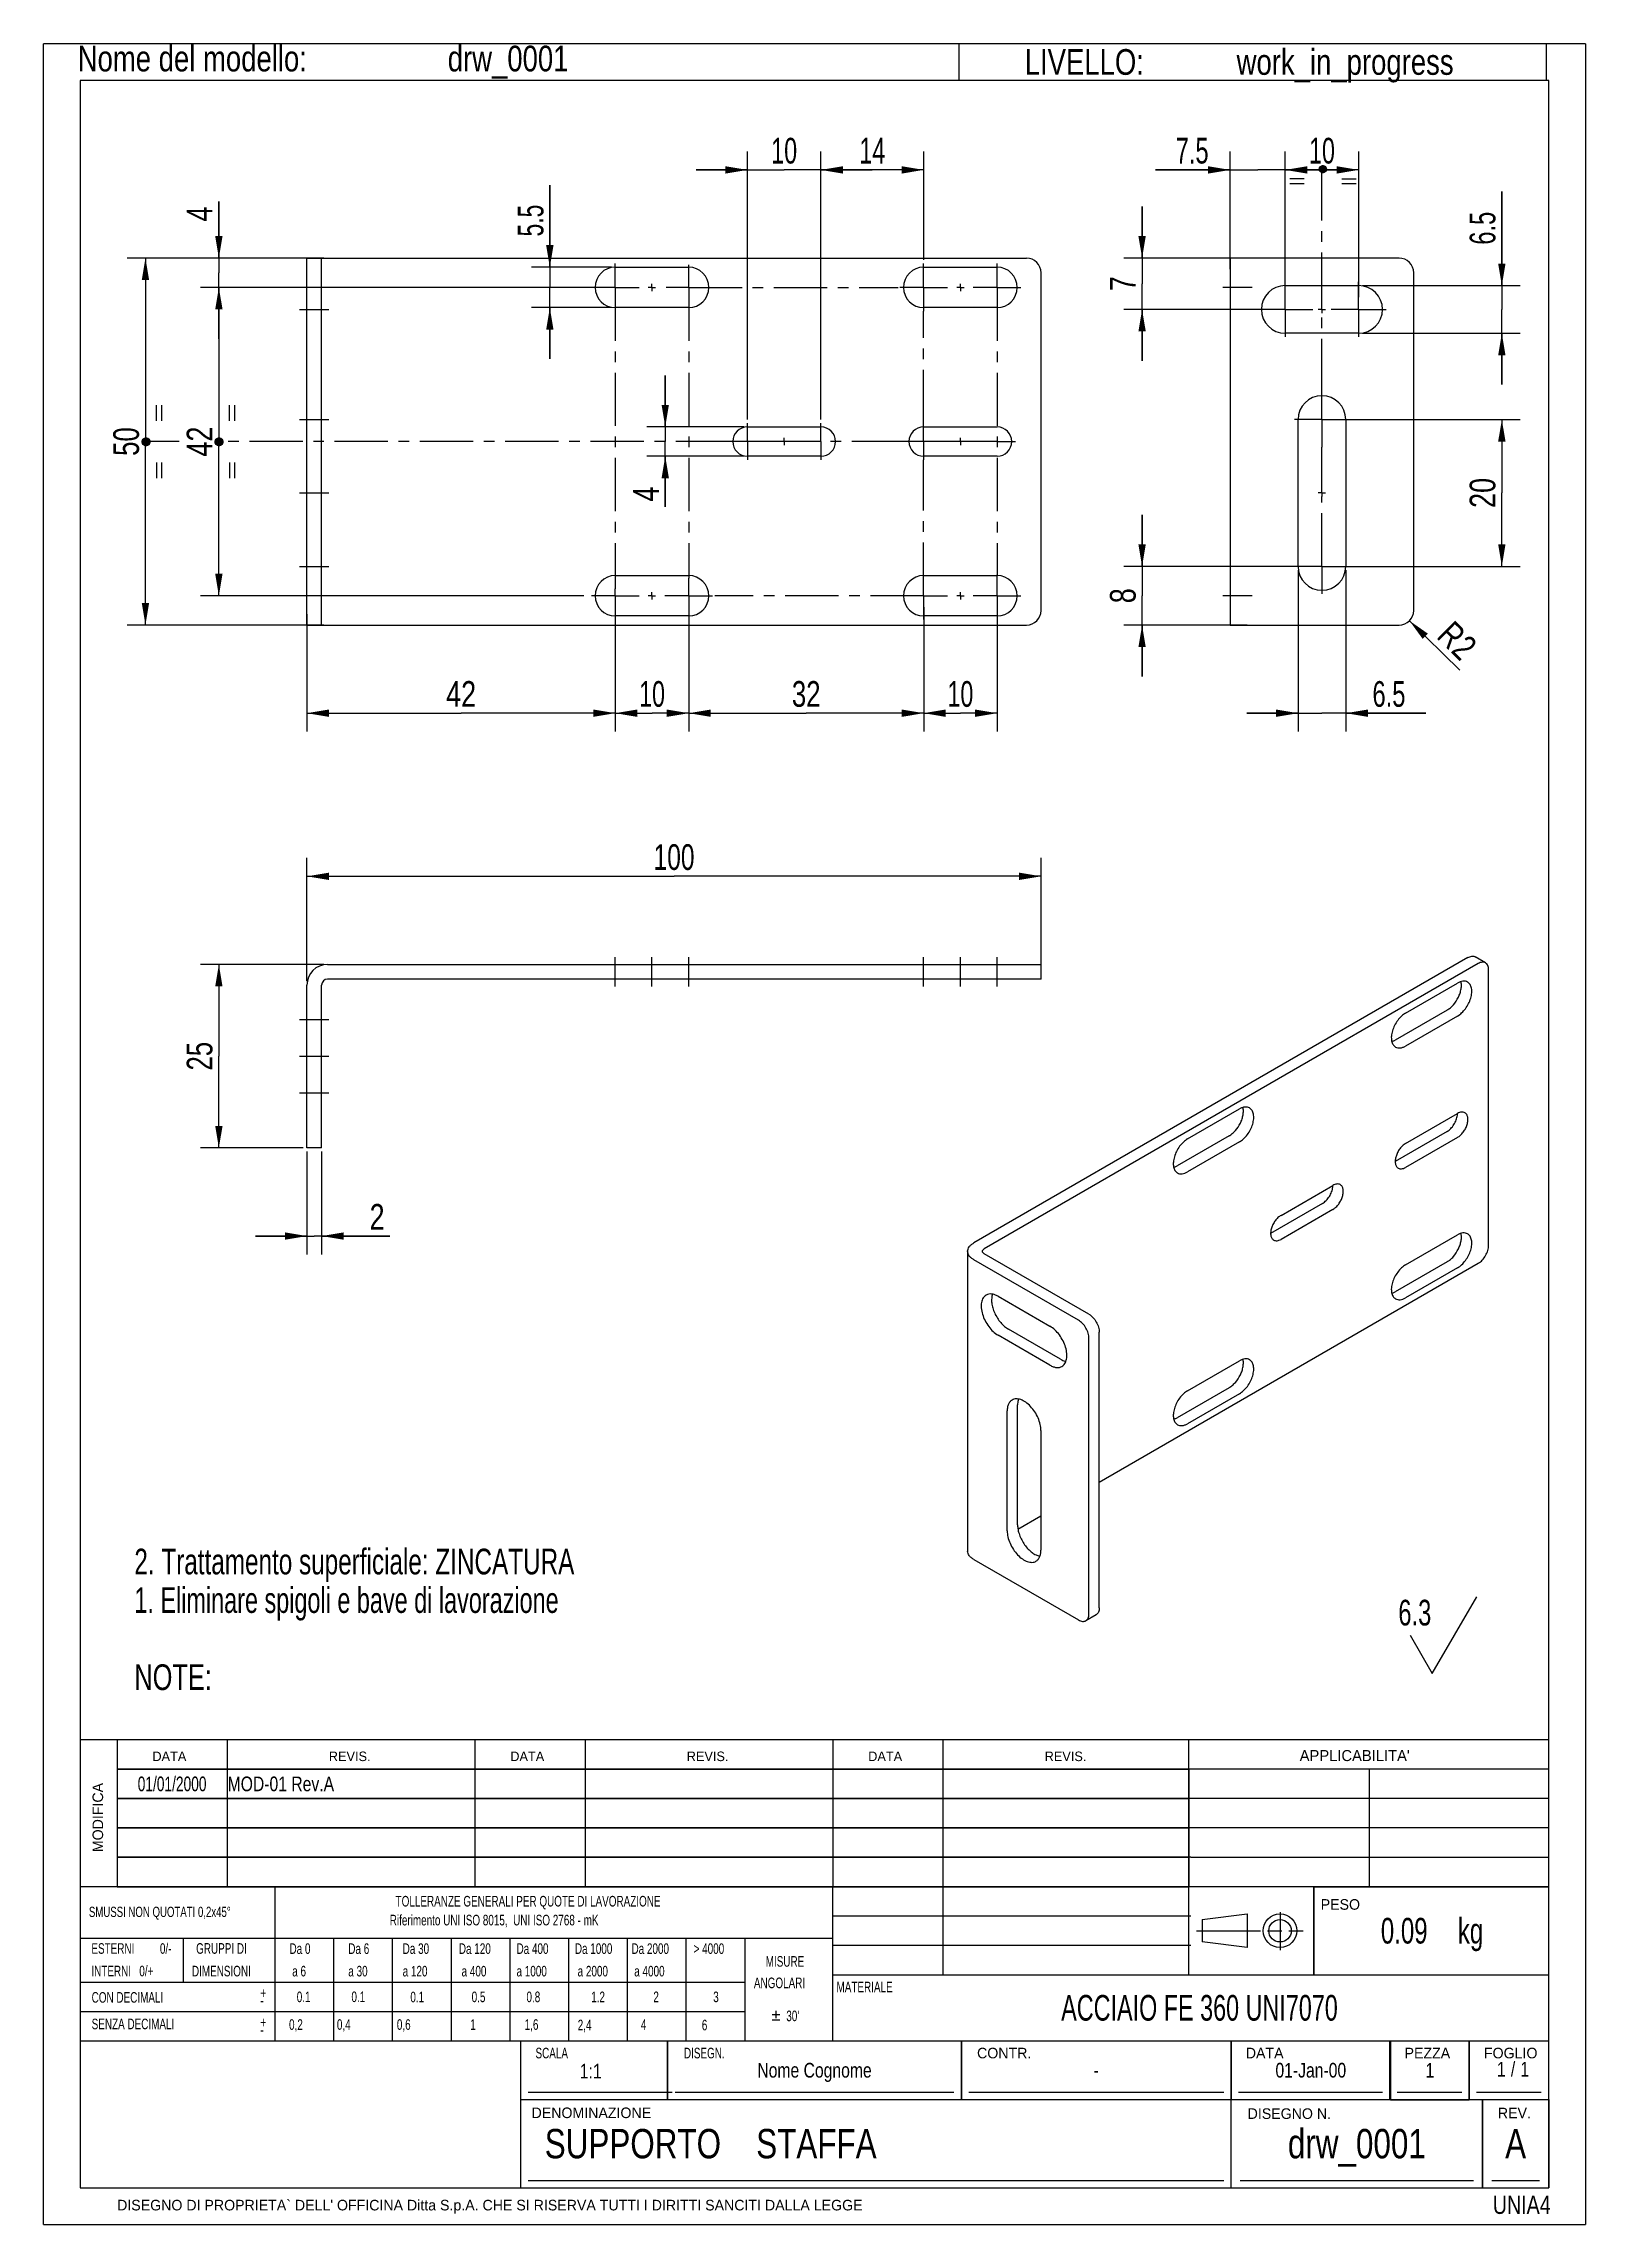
# Model space of a CAD drawing. Header units: millimetres. Extents: x 0 to 210, y 0 to 297.
import ezdxf
from ezdxf.enums import TextEntityAlignment as Align

# ---------------------------------------------------------------- set-up
doc = ezdxf.new("R2010")
doc.units = ezdxf.units.MM
doc.header["$LTSCALE"] = 19.36
doc.linetypes.add('CENTER', pattern=[0.6, 0.375, -0.075, 0.075, -0.075])
doc.linetypes.add('PHANTOM', pattern=[0.8, 0.45, -0.05, 0.1, -0.05, 0.1, -0.05])
doc.layers.get('0').update_dxf_attribs({"linetype": 'CONTINUOUS'})
for name, color, linetype in [('02___PRT_ALL_AXES', 7, 'CONTINUOUS'), ('1__DRAFT_DIMS', 7, 'CONTINUOUS'), ('2_ALL_NOTES', 7, 'CONTINUOUS'), ('3_ALL_SYMBOLS', 7, 'CONTINUOUS'), ('DEFAULT_3', 7, 'PHANTOM')]:
    doc.layers.add(name, color=color, linetype=linetype)
doc.styles.get("Standard").update_dxf_attribs({"font": 'txt', "width": 0.8})
doc.styles.add('TEXTSTYLE_2', font='txt')
doc.styles.add('TEXTSTYLE_3', font='txt', dxfattribs={"width": 0.7})
doc.styles.add('TEXTSTYLE_4', font='txt', dxfattribs={"width": 0.8})
doc.styles.add('TEXTSTYLE_5', font='txt', dxfattribs={"width": 0.68})
doc.dimstyles.new('DIMSTYLE_1', dxfattribs={"dimtxt": 3.5, "dimasz": 3, "dimexe": 2.5, "dimexo": 0.5, "dimgap": 0.875, "dimtad": 1, "dimdec": 3, "dimdsep": 46, "dimtxsty": 'STANDARD', "dimblk": '_FILLED', "dimblk1": '_FILLED', "dimblk2": '_FILLED', "dimcen": 0.09, "dimclrt": 2, "dimadec": 3, "dimazin": 2, "dimtp": 0.2, "dimtm": 0.2, "dimtfac": 1, "dimtdec": 3, "dimtofl": 0, "dimtmove": 0, "dimatfit": 3, "dimldrblk": '_FILLED', "dimfxl": 1, "dimtolj": 1, "dimarcsym": 0})
doc.dimstyles.new('DIMSTYLE_2', dxfattribs={"dimtxt": 3.5, "dimasz": 3, "dimexe": 2.5, "dimexo": 0.5, "dimgap": 0.875, "dimtad": 1, "dimdec": 3, "dimdsep": 46, "dimtxsty": 'STANDARD', "dimblk": '_FILLED', "dimblk1": '_FILLED', "dimblk2": '_FILLED', "dimcen": 0.09, "dimclrt": 2, "dimadec": 3, "dimazin": 2, "dimtp": 0.3, "dimtm": 0.3, "dimtfac": 1, "dimtdec": 3, "dimtofl": 0, "dimtmove": 0, "dimatfit": 3, "dimldrblk": '_FILLED', "dimfxl": 1, "dimtolj": 1, "dimarcsym": 0})
doc.dimstyles.new('DIMSTYLE_3', dxfattribs={"dimtxt": 3.5, "dimasz": 3, "dimexe": 2.5, "dimexo": 0.5, "dimgap": 0.875, "dimtad": 1, "dimdec": 3, "dimdsep": 46, "dimtxsty": 'STANDARD', "dimblk": '_FILLED', "dimblk1": '_FILLED', "dimblk2": '_FILLED', "dimcen": 0.09, "dimclrt": 2, "dimadec": 3, "dimazin": 2, "dimtp": 0.1, "dimtm": 0.1, "dimtfac": 1, "dimtdec": 3, "dimtofl": 0, "dimtmove": 0, "dimatfit": 3, "dimldrblk": '_FILLED', "dimfxl": 1, "dimtolj": 1, "dimarcsym": 0})
doc.dimstyles.new('DIMSTYLE_4', dxfattribs={"dimtxt": 3.5, "dimasz": 3, "dimexe": 2.5, "dimexo": 0.5, "dimgap": 0.875, "dimtad": 1, "dimdec": 3, "dimdsep": 46, "dimtxsty": 'STANDARD', "dimblk": '_FILLED', "dimblk1": '_FILLED', "dimblk2": '_FILLED', "dimcen": 0.09, "dimclrt": 2, "dimadec": 3, "dimazin": 2, "dimtp": 0.1, "dimtm": 0.1, "dimtfac": 1, "dimtdec": 3, "dimtofl": 0, "dimtmove": 0, "dimatfit": 3, "dimldrblk": '_FILLED', "dimfxl": 1, "dimtolj": 1, "dimarcsym": 0})

msp = doc.modelspace()

# ---------------------------------------------------------------- texts
at = {"color": 2, "linetype": 'Continuous', "style": 'TEXTSTYLE_4', "width": 0.8}
for s, height, p in [('Nome del modello: ', 3.5, (4.6434, 293.2594)), ('drw_0001', 3.5, (55.0434, 293.2594)), ('UNIA4', 2.5, (197.3918, 1.4264))]:
    msp.add_text(s, height=height, dxfattribs=at).set_placement(p)
at = {"color": 4, "linetype": 'Continuous', "style": 'TEXTSTYLE_2'}
for s, height, p in [('DATA', 1.29808, (14.8119, 63.1044)), ('REVIS.', 1.29808, (38.8433, 63.1044)), ('DATA', 1.29808, (63.5619, 63.1044)), ('REVIS.', 1.29808, (87.5933, 63.1044)), ('DATA', 1.29808, (112.3119, 63.1044)), ('REVIS.', 1.29808, (136.3433, 63.1044)), ("APPLICABILITA'", 1.5, (171.0854, 63.1073)), ('PESO', 1.44231, (173.9459, 42.8576)), ('CONTR.', 1.44231, (127.1408, 22.6154)), ('DATA', 1.44231, (163.7468, 22.6154)), ('PEZZA', 1.44231, (185.3718, 22.6154)), ('FOGLIO', 1.44231, (196.1843, 22.6154)), ('DENOMINAZIONE', 1.442308, (66.4618, 14.4773)), ('DISEGNO N.', 1.44231, (163.9968, 14.3654)), ('REV.', 1.44231, (198.0794, 14.4458)), ("DISEGNO DI PROPRIETA` DELL' OFFICINA Ditta S.p.A. CHE SI RISERVA TUTTI I DIRITTI SANCITI DALLA LEGGE", 1.442308, (10.0093, 1.9028))]:
    msp.add_text(s, height=height, dxfattribs=at).set_placement(p)
msp.add_text('MODIFICA', height=1.44231, rotation=90, dxfattribs=at).set_placement((8.1053, 50.6997))
at = {"color": 4, "linetype": 'Continuous', "style": 'TEXTSTYLE_3', "width": 0.7}
for s, height, p in [('TOLLERANZE GENERALI PER QUOTE DI LAVORAZIONE', 1.442308, (47.9433, 43.2986)), ('SMUSSI NON QUOTATI 0,2x45°', 1.4, (6.1693, 41.868)), ('    Riferimento UNI ISO 8015,  UNI ISO 2768 - mK', 1.442308, (45.644, 40.7252)), ('ESTERNI', 1.44231, (6.5079, 36.8585)), ('0/-', 1.44231, (15.8405, 36.8585)), ('GRUPPI DI', 1.44231, (20.7731, 36.8629)), ('Da 0', 1.44231, (33.4929, 36.8385)), ('Da 6', 1.44231, (41.5019, 36.8385)), ('Da 30', 1.44231, (48.9056, 36.8385)), ('Da 120', 1.44231, (56.5594, 36.8385)), ('Da 400', 1.44231, (64.4145, 36.8385)), ('Da 1000', 1.44231, (72.3626, 36.8385)), ('Da 2000', 1.44231, (80.0766, 36.8385)), ('> 4000', 1.44231, (88.5346, 36.8385)), ('MISURE', 1.44231, (98.3539, 35.0992)), ('INTERNI   0/+', 1.442308, (6.5079, 33.791)), ('DIMENSIONI', 1.44231, (20.2012, 33.7785)), (' a 6', 1.44231, (33.4929, 33.7733)), ('a 30', 1.44231, (41.5019, 33.7733)), ('a 120', 1.44231, (48.9056, 33.7733)), (' a 400', 1.44231, (56.5594, 33.7733)), ('a 1000', 1.44231, (64.4145, 33.7733)), (' a 2000', 1.44231, (72.3626, 33.7733)), (' a 4000', 1.44231, (80.0766, 33.7733)), ('ANGOLARI', 1.44231, (96.7459, 32.1722)), ('MATERIALE', 1.44231, (107.9968, 31.6154)), ('CON DECIMALI', 1.442308, (6.5418, 30.2008)), ('-', 1.4423, (29.5177, 29.7911)), ('+', 1.4423, (29.5177, 30.8021)), ('0.1', 1.44231, (34.4789, 30.2717)), ('0.1', 1.44231, (41.9269, 30.2799)), ('0.1', 1.44231, (49.9535, 30.2514)), ('0.5', 1.44231, (58.3022, 30.2683)), ('0.8', 1.44231, (65.7677, 30.2683)), ('1.2', 1.44231, (74.5855, 30.2683)), ('2', 1.4423, (83.055, 30.2683)), ('3', 1.4423, (91.2081, 30.2683)), ('SENZA DECIMALI', 1.442308, (6.5449, 26.5806)), ('+', 1.4423, (29.5177, 26.8021)), (' 0,2', 1.44231, (33.0549, 26.4987)), ('   0,4', 1.44231, (38.823, 26.4987)), ('   0,6', 1.44231, (46.9907, 26.4987)), ('   1', 1.44231, (56.9954, 26.4987)), (' 1,6', 1.44231, (65.1487, 26.4987)), ('   2,4', 1.44231, (71.6233, 26.4358)), ('   4', 1.44231, (80.2287, 26.4987)), ('   6', 1.44231, (88.5258, 26.4358)), ("30'", 1.44231, (101.1591, 27.6767)), ('-', 1.4423, (29.5177, 25.7911)), ('SCALA', 1.44231, (66.9968, 22.6154)), ('DISEGN.', 1.44231, (87.2145, 22.6154))]:
    msp.add_text(s, height=height, dxfattribs=at).set_placement(p)
at = {"color": 2, "linetype": 'Continuous', "style": 'TEXTSTYLE_4', "width": 0.8}
for s, p in [('1:1', (74.519, 19.8722)), ('1', (198.5462, 20.1396)), ('/', (200.1462, 20.1396)), ('1', (201.7462, 20.1396))]:
    msp.add_text(s, height=2, dxfattribs=at).set_placement(p, align=Align.CENTER)
at = {"layer": '2_ALL_NOTES', "color": 2, "linetype": 'Continuous'}
for s, width, p in [('2. Trattamento superficiale: ZINCATURA', 0.706767, (12.3605, 88.5375)), ('1. Eliminare spigoli e bave di lavorazione', 0.681406, (12.3605, 83.2875)), ('NOTE:', 0.738095, (12.3605, 72.7875))]:
    msp.add_text(s, height=3.5, dxfattribs=dict(at, width=width)).set_placement(p)

# ---------------------------------------------------------------- blocks, each defined once
blk = doc.blocks.new('_FILLED')
at = {"color": 0, "linetype": 'ByBlock'}
blk.add_solid([(0, 0), (-1, 0.167), (-1, -0.167)], dxfattribs=at)
blk = doc.blocks.new('*D1')
at = {"layer": '1__DRAFT_DIMS', "color": 3, "linetype": 'Continuous', "transparency": 16777216}
for p, q in [((38.17, 171.62), (21.37, 171.62)), ((23.87, 171.62), (23.87, 159.12)), ((23.87, 146.62), (23.87, 159.12)), ((35.37, 146.62), (21.37, 146.62))]:
    blk.add_line(p, q, dxfattribs=at)
at = {"layer": '1__DRAFT_DIMS', "color": 3, "linetype": 'Continuous', "transparency": 16777216, "xscale": 3, "yscale": 3, "zscale": 3}
for p, rotation in [((23.87, 171.62), 90), ((23.87, 146.62), 270)]:
    blk.add_blockref('_FILLED', p, dxfattribs=dict(at, rotation=rotation))
at = {"layer": '1__DRAFT_DIMS', "color": 2, "linetype": 'Continuous', "transparency": 16777216, "width": 0.75}
blk.add_text('25', height=3.5, rotation=90, dxfattribs=at).set_placement((22.99, 159.12), align=Align.CENTER)
blk = doc.blocks.new('*D2')
at = {"layer": '1__DRAFT_DIMS', "color": 3, "linetype": 'Continuous', "transparency": 16777216}
for p, q in [((35.87, 169.32), (35.87, 186.12)), ((135.87, 170.12), (135.87, 186.12)), ((35.87, 183.62), (85.87, 183.62)), ((135.87, 183.62), (85.87, 183.62))]:
    blk.add_line(p, q, dxfattribs=at)
at = {"layer": '1__DRAFT_DIMS', "color": 3, "linetype": 'Continuous', "transparency": 16777216, "xscale": 3, "yscale": 3, "zscale": 3, "rotation": 180}
blk.add_blockref('_FILLED', (35.87, 183.62), dxfattribs=at)
at = {"layer": '1__DRAFT_DIMS', "color": 3, "linetype": 'Continuous', "transparency": 16777216, "xscale": 3, "yscale": 3, "zscale": 3}
blk.add_blockref('_FILLED', (135.87, 183.62), dxfattribs=at)
at = {"layer": '1__DRAFT_DIMS', "color": 2, "linetype": 'Continuous', "transparency": 16777216, "width": 0.714286}
blk.add_text('100', height=3.5, dxfattribs=at).set_placement((85.87, 184.49), align=Align.CENTER)
blk = doc.blocks.new('*D3')
at = {"layer": '1__DRAFT_DIMS', "color": 3, "linetype": 'Continuous', "transparency": 16777216}
for p, q in [((35.87, 146.12), (35.87, 132.12)), ((37.87, 146.12), (37.87, 132.12)), ((35.87, 134.62), (28.87, 134.62)), ((28.87, 134.62), (36.87, 134.62)), ((47.15, 134.62), (36.87, 134.62)), ((37.87, 134.62), (47.15, 134.62))]:
    blk.add_line(p, q, dxfattribs=at)
at = {"layer": '1__DRAFT_DIMS', "color": 3, "linetype": 'Continuous', "transparency": 16777216, "xscale": 3, "yscale": 3, "zscale": 3}
blk.add_blockref('_FILLED', (35.87, 134.62), dxfattribs=at)
at = {"layer": '1__DRAFT_DIMS', "color": 3, "linetype": 'Continuous', "transparency": 16777216, "xscale": 3, "yscale": 3, "zscale": 3, "rotation": 180}
blk.add_blockref('_FILLED', (37.87, 134.62), dxfattribs=at)
at = {"layer": '1__DRAFT_DIMS', "color": 2, "linetype": 'Continuous', "transparency": 16777216, "width": 0.785714}
blk.add_text('2', height=3.5, dxfattribs=at).set_placement((44.4, 135.49))
blk = doc.blocks.new('*D4')
at = {"layer": '1__DRAFT_DIMS', "color": 3, "linetype": 'Continuous', "transparency": 16777216}
for p, q in [((161.62, 266.34), (161.62, 282.34)), ((169.12, 263.5), (169.12, 282.34)), ((161.62, 279.84), (151.43, 279.84)), ((151.43, 279.84), (165.37, 279.84)), ((176.12, 279.84), (165.37, 279.84)), ((169.12, 279.84), (176.12, 279.84))]:
    blk.add_line(p, q, dxfattribs=at)
at = {"layer": '1__DRAFT_DIMS', "color": 3, "linetype": 'Continuous', "transparency": 16777216, "xscale": 3, "yscale": 3, "zscale": 3}
blk.add_blockref('_FILLED', (161.62, 279.84), dxfattribs=at)
at = {"layer": '1__DRAFT_DIMS', "color": 3, "linetype": 'Continuous', "transparency": 16777216, "xscale": 3, "yscale": 3, "zscale": 3, "rotation": 180}
blk.add_blockref('_FILLED', (169.12, 279.84), dxfattribs=at)
at = {"layer": '1__DRAFT_DIMS', "color": 2, "linetype": 'Continuous', "transparency": 16777216, "width": 0.690476}
blk.add_text('7.5', height=3.5, dxfattribs=at).set_placement((158.68, 280.71), align=Align.RIGHT)
blk = doc.blocks.new('*D5')
at = {"layer": '1__DRAFT_DIMS', "color": 3, "linetype": 'Continuous', "transparency": 16777216}
for p, q in [((169.12, 262.46), (169.12, 282.34)), ((179.12, 262.49), (179.12, 282.34)), ((169.12, 279.84), (174.12, 279.84)), ((179.12, 279.84), (174.12, 279.84))]:
    blk.add_line(p, q, dxfattribs=at)
at = {"layer": '1__DRAFT_DIMS', "color": 3, "linetype": 'Continuous', "transparency": 16777216, "xscale": 3, "yscale": 3, "zscale": 3, "rotation": 180}
blk.add_blockref('_FILLED', (169.12, 279.84), dxfattribs=at)
at = {"layer": '1__DRAFT_DIMS', "color": 3, "linetype": 'Continuous', "transparency": 16777216, "xscale": 3, "yscale": 3, "zscale": 3}
blk.add_blockref('_FILLED', (179.12, 279.84), dxfattribs=at)
at = {"layer": '1__DRAFT_DIMS', "color": 2, "linetype": 'Continuous', "transparency": 16777216, "width": 0.678571}
blk.add_text('10', height=3.5, dxfattribs=at).set_placement((174.12, 280.71), align=Align.CENTER)
blk = doc.blocks.new('*D6')
at = {"layer": '1__DRAFT_DIMS', "color": 3, "linetype": 'Continuous', "transparency": 16777216}
for p, q in [((198.62, 264.09), (198.62, 276.9)), ((198.62, 276.9), (198.62, 260.84)), ((179.62, 264.09), (201.12, 264.09)), ((198.62, 250.59), (198.62, 260.84)), ((179.62, 257.59), (201.12, 257.59)), ((198.62, 257.59), (198.62, 250.59))]:
    blk.add_line(p, q, dxfattribs=at)
at = {"layer": '1__DRAFT_DIMS', "color": 3, "linetype": 'Continuous', "transparency": 16777216, "xscale": 3, "yscale": 3, "zscale": 3}
for p, rotation in [((198.62, 264.09), 270), ((198.62, 257.59), 90)]:
    blk.add_blockref('_FILLED', p, dxfattribs=dict(at, rotation=rotation))
at = {"layer": '1__DRAFT_DIMS', "color": 2, "linetype": 'Continuous', "transparency": 16777216, "width": 0.690476}
blk.add_text('6.5', height=3.5, rotation=90, dxfattribs=at).set_placement((197.74, 269.65))
blk = doc.blocks.new('*D7')
at = {"layer": '1__DRAFT_DIMS', "color": 3, "linetype": 'Continuous', "transparency": 16777216}
for p, q in [((176.52, 245.84), (201.12, 245.84)), ((198.62, 245.84), (198.62, 235.84)), ((198.62, 225.84), (198.62, 235.84)), ((175.36, 225.84), (201.12, 225.84))]:
    blk.add_line(p, q, dxfattribs=at)
at = {"layer": '1__DRAFT_DIMS', "color": 3, "linetype": 'Continuous', "transparency": 16777216, "xscale": 3, "yscale": 3, "zscale": 3}
for p, rotation in [((198.62, 245.84), 90), ((198.62, 225.84), 270)]:
    blk.add_blockref('_FILLED', p, dxfattribs=dict(at, rotation=rotation))
at = {"layer": '1__DRAFT_DIMS', "color": 2, "linetype": 'Continuous', "transparency": 16777216, "width": 0.785714}
blk.add_text('20', height=3.5, rotation=90, dxfattribs=at).set_placement((197.74, 235.84), align=Align.CENTER)
blk = doc.blocks.new('*D8')
at = {"layer": '1__DRAFT_DIMS', "color": 3, "linetype": 'Continuous', "transparency": 16777216}
for p, q in [((149.62, 267.84), (149.62, 274.84)), ((149.62, 274.84), (149.62, 264.34)), ((163.92, 267.84), (147.12, 267.84)), ((149.62, 253.84), (149.62, 264.34)), ((166.24, 260.84), (147.12, 260.84)), ((149.62, 260.84), (149.62, 253.84))]:
    blk.add_line(p, q, dxfattribs=at)
at = {"layer": '1__DRAFT_DIMS', "color": 3, "linetype": 'Continuous', "transparency": 16777216, "xscale": 3, "yscale": 3, "zscale": 3}
for p, rotation in [((149.62, 267.84), 270), ((149.62, 260.84), 90)]:
    blk.add_blockref('_FILLED', p, dxfattribs=dict(at, rotation=rotation))
at = {"layer": '1__DRAFT_DIMS', "color": 2, "linetype": 'Continuous', "transparency": 16777216, "width": 0.785714}
blk.add_text('7', height=3.5, rotation=90, dxfattribs=at).set_placement((148.74, 264.34), align=Align.CENTER)
blk = doc.blocks.new('*D9')
at = {"layer": '1__DRAFT_DIMS', "color": 3, "linetype": 'Continuous', "transparency": 16777216}
for p, q in [((149.62, 225.84), (149.62, 232.84)), ((149.62, 232.84), (149.62, 221.84)), ((171.53, 225.84), (147.12, 225.84)), ((149.62, 210.84), (149.62, 221.84)), ((163.92, 217.84), (147.12, 217.84)), ((149.62, 217.84), (149.62, 210.84))]:
    blk.add_line(p, q, dxfattribs=at)
at = {"layer": '1__DRAFT_DIMS', "color": 3, "linetype": 'Continuous', "transparency": 16777216, "xscale": 3, "yscale": 3, "zscale": 3}
for p, rotation in [((149.62, 225.84), 270), ((149.62, 217.84), 90)]:
    blk.add_blockref('_FILLED', p, dxfattribs=dict(at, rotation=rotation))
at = {"layer": '1__DRAFT_DIMS', "color": 2, "linetype": 'Continuous', "transparency": 16777216, "width": 0.785714}
blk.add_text('8', height=3.5, rotation=90, dxfattribs=at).set_placement((148.74, 221.84), align=Align.CENTER)
blk = doc.blocks.new('*D10')
at = {"layer": '1__DRAFT_DIMS', "color": 3, "linetype": 'Continuous', "transparency": 16777216}
blk.add_line((186.04, 218.43), (192.9, 211.69), dxfattribs=at)
at = {"layer": '1__DRAFT_DIMS', "color": 3, "linetype": 'Continuous', "transparency": 16777216, "xscale": 3, "yscale": 3, "zscale": 3, "rotation": 135.4766713042}
blk.add_blockref('_FILLED', (186.04, 218.43), dxfattribs=at)
at = {"layer": '1__DRAFT_DIMS', "color": 2, "linetype": 'Continuous', "transparency": 16777216, "width": 0.785714}
for s, p in [('R', (189.59, 216.17)), ('2', (191.55, 214.24))]:
    blk.add_text(s, height=3.5, rotation=-44.5233, dxfattribs=at).set_placement(p)
blk = doc.blocks.new('*D11')
at = {"layer": '1__DRAFT_DIMS', "color": 3, "linetype": 'Continuous', "transparency": 16777216}
for p, q in [((170.87, 225.34), (170.87, 203.34)), ((177.37, 225.34), (177.37, 203.34)), ((170.87, 205.84), (163.87, 205.84)), ((163.87, 205.84), (174.12, 205.84)), ((188.25, 205.84), (174.12, 205.84)), ((177.37, 205.84), (188.25, 205.84))]:
    blk.add_line(p, q, dxfattribs=at)
at = {"layer": '1__DRAFT_DIMS', "color": 3, "linetype": 'Continuous', "transparency": 16777216, "xscale": 3, "yscale": 3, "zscale": 3}
blk.add_blockref('_FILLED', (170.87, 205.84), dxfattribs=at)
at = {"layer": '1__DRAFT_DIMS', "color": 3, "linetype": 'Continuous', "transparency": 16777216, "xscale": 3, "yscale": 3, "zscale": 3, "rotation": 180}
blk.add_blockref('_FILLED', (177.37, 205.84), dxfattribs=at)
at = {"layer": '1__DRAFT_DIMS', "color": 2, "linetype": 'Continuous', "transparency": 16777216, "width": 0.690476}
blk.add_text('6.5', height=3.5, dxfattribs=at).set_placement((181, 206.71))
blk = doc.blocks.new('*D12')
at = {"layer": '1__DRAFT_DIMS', "color": 3, "linetype": 'Continuous', "transparency": 16777216}
for p, q in [((38.17, 267.84), (11.37, 267.84)), ((13.87, 267.84), (13.87, 242.84)), ((13.87, 217.84), (13.87, 242.84)), ((38.17, 217.84), (11.37, 217.84))]:
    blk.add_line(p, q, dxfattribs=at)
at = {"layer": '1__DRAFT_DIMS', "color": 3, "linetype": 'Continuous', "transparency": 16777216, "xscale": 3, "yscale": 3, "zscale": 3}
for p, rotation in [((13.87, 267.84), 90), ((13.87, 217.84), 270)]:
    blk.add_blockref('_FILLED', p, dxfattribs=dict(at, rotation=rotation))
at = {"layer": '1__DRAFT_DIMS', "color": 2, "linetype": 'Continuous', "transparency": 16777216, "width": 0.75}
blk.add_text('50', height=3.5, rotation=90, dxfattribs=at).set_placement((12.99, 242.84), align=Align.CENTER)
blk = doc.blocks.new('*D13')
at = {"layer": '1__DRAFT_DIMS', "color": 3, "linetype": 'Continuous', "transparency": 16777216}
for p, q in [((73.23, 263.84), (21.37, 263.84)), ((23.87, 263.84), (23.87, 242.84)), ((23.87, 221.84), (23.87, 242.84)), ((73.59, 221.84), (21.37, 221.84))]:
    blk.add_line(p, q, dxfattribs=at)
at = {"layer": '1__DRAFT_DIMS', "color": 3, "linetype": 'Continuous', "transparency": 16777216, "xscale": 3, "yscale": 3, "zscale": 3}
for p, rotation in [((23.87, 263.84), 90), ((23.87, 221.84), 270)]:
    blk.add_blockref('_FILLED', p, dxfattribs=dict(at, rotation=rotation))
at = {"layer": '1__DRAFT_DIMS', "color": 2, "linetype": 'Continuous', "transparency": 16777216, "width": 0.785714}
blk.add_text('42', height=3.5, rotation=90, dxfattribs=at).set_placement((22.99, 242.84), align=Align.CENTER)
blk = doc.blocks.new('*D14')
at = {"layer": '1__DRAFT_DIMS', "color": 3, "linetype": 'Continuous', "transparency": 16777216}
for p, q in [((23.87, 267.84), (23.87, 275.56)), ((23.87, 275.56), (23.87, 265.84)), ((38.17, 267.84), (21.37, 267.84)), ((23.87, 256.84), (23.87, 265.84)), ((75.63, 263.84), (21.37, 263.84)), ((23.87, 263.84), (23.87, 256.84))]:
    blk.add_line(p, q, dxfattribs=at)
at = {"layer": '1__DRAFT_DIMS', "color": 3, "linetype": 'Continuous', "transparency": 16777216, "xscale": 3, "yscale": 3, "zscale": 3}
for p, rotation in [((23.87, 267.84), 270), ((23.87, 263.84), 90)]:
    blk.add_blockref('_FILLED', p, dxfattribs=dict(at, rotation=rotation))
at = {"layer": '1__DRAFT_DIMS', "color": 2, "linetype": 'Continuous', "transparency": 16777216, "width": 0.785714}
blk.add_text('4', height=3.5, rotation=90, dxfattribs=at).set_placement((22.99, 272.81))
blk = doc.blocks.new('*D15')
at = {"layer": '1__DRAFT_DIMS', "color": 3, "linetype": 'Continuous', "transparency": 16777216}
for p, q in [((35.87, 219.34), (35.87, 203.34)), ((77.87, 217.38), (77.87, 203.34)), ((35.87, 205.84), (56.87, 205.84)), ((77.87, 205.84), (56.87, 205.84))]:
    blk.add_line(p, q, dxfattribs=at)
at = {"layer": '1__DRAFT_DIMS', "color": 3, "linetype": 'Continuous', "transparency": 16777216, "xscale": 3, "yscale": 3, "zscale": 3, "rotation": 180}
blk.add_blockref('_FILLED', (35.87, 205.84), dxfattribs=at)
at = {"layer": '1__DRAFT_DIMS', "color": 3, "linetype": 'Continuous', "transparency": 16777216, "xscale": 3, "yscale": 3, "zscale": 3}
blk.add_blockref('_FILLED', (77.87, 205.84), dxfattribs=at)
at = {"layer": '1__DRAFT_DIMS', "color": 2, "linetype": 'Continuous', "transparency": 16777216, "width": 0.785714}
blk.add_text('42', height=3.5, dxfattribs=at).set_placement((56.87, 206.71), align=Align.CENTER)
blk = doc.blocks.new('*D16')
at = {"layer": '1__DRAFT_DIMS', "color": 3, "linetype": 'Continuous', "transparency": 16777216}
for p, q in [((77.87, 220.04), (77.87, 203.34)), ((87.87, 220), (87.87, 203.34)), ((77.87, 205.84), (82.87, 205.84)), ((87.87, 205.84), (82.87, 205.84))]:
    blk.add_line(p, q, dxfattribs=at)
at = {"layer": '1__DRAFT_DIMS', "color": 3, "linetype": 'Continuous', "transparency": 16777216, "xscale": 3, "yscale": 3, "zscale": 3, "rotation": 180}
blk.add_blockref('_FILLED', (77.87, 205.84), dxfattribs=at)
at = {"layer": '1__DRAFT_DIMS', "color": 3, "linetype": 'Continuous', "transparency": 16777216, "xscale": 3, "yscale": 3, "zscale": 3}
blk.add_blockref('_FILLED', (87.87, 205.84), dxfattribs=at)
at = {"layer": '1__DRAFT_DIMS', "color": 2, "linetype": 'Continuous', "transparency": 16777216, "width": 0.678571}
blk.add_text('10', height=3.5, dxfattribs=at).set_placement((82.87, 206.71), align=Align.CENTER)
blk = doc.blocks.new('*D17')
at = {"layer": '1__DRAFT_DIMS', "color": 3, "linetype": 'Continuous', "transparency": 16777216}
for p, q in [((87.87, 220.45), (87.87, 203.34)), ((119.87, 219.6), (119.87, 203.34)), ((87.87, 205.84), (103.87, 205.84)), ((119.87, 205.84), (103.87, 205.84))]:
    blk.add_line(p, q, dxfattribs=at)
at = {"layer": '1__DRAFT_DIMS', "color": 3, "linetype": 'Continuous', "transparency": 16777216, "xscale": 3, "yscale": 3, "zscale": 3, "rotation": 180}
blk.add_blockref('_FILLED', (87.87, 205.84), dxfattribs=at)
at = {"layer": '1__DRAFT_DIMS', "color": 3, "linetype": 'Continuous', "transparency": 16777216, "xscale": 3, "yscale": 3, "zscale": 3}
blk.add_blockref('_FILLED', (119.87, 205.84), dxfattribs=at)
at = {"layer": '1__DRAFT_DIMS', "color": 2, "linetype": 'Continuous', "transparency": 16777216, "width": 0.75}
blk.add_text('32', height=3.5, dxfattribs=at).set_placement((103.87, 206.71), align=Align.CENTER)
blk = doc.blocks.new('*D18')
at = {"layer": '1__DRAFT_DIMS', "color": 3, "linetype": 'Continuous', "transparency": 16777216}
for p, q in [((119.87, 220.26), (119.87, 203.34)), ((129.87, 219.63), (129.87, 203.34)), ((119.87, 205.84), (124.87, 205.84)), ((129.87, 205.84), (124.87, 205.84))]:
    blk.add_line(p, q, dxfattribs=at)
at = {"layer": '1__DRAFT_DIMS', "color": 3, "linetype": 'Continuous', "transparency": 16777216, "xscale": 3, "yscale": 3, "zscale": 3, "rotation": 180}
blk.add_blockref('_FILLED', (119.87, 205.84), dxfattribs=at)
at = {"layer": '1__DRAFT_DIMS', "color": 3, "linetype": 'Continuous', "transparency": 16777216, "xscale": 3, "yscale": 3, "zscale": 3}
blk.add_blockref('_FILLED', (129.87, 205.84), dxfattribs=at)
at = {"layer": '1__DRAFT_DIMS', "color": 2, "linetype": 'Continuous', "transparency": 16777216, "width": 0.678571}
blk.add_text('10', height=3.5, dxfattribs=at).set_placement((124.87, 206.71), align=Align.CENTER)
blk = doc.blocks.new('*D19')
at = {"layer": '1__DRAFT_DIMS', "color": 3, "linetype": 'Continuous', "transparency": 16777216}
for p, q in [((68.95, 266.59), (68.95, 277.77)), ((68.95, 277.77), (68.95, 263.84)), ((77.37, 266.59), (66.45, 266.59)), ((68.95, 254.09), (68.95, 263.84)), ((77.37, 261.09), (66.45, 261.09)), ((68.95, 261.09), (68.95, 254.09))]:
    blk.add_line(p, q, dxfattribs=at)
at = {"layer": '1__DRAFT_DIMS', "color": 3, "linetype": 'Continuous', "transparency": 16777216, "xscale": 3, "yscale": 3, "zscale": 3}
for p, rotation in [((68.95, 266.59), 270), ((68.95, 261.09), 90)]:
    blk.add_blockref('_FILLED', p, dxfattribs=dict(at, rotation=rotation))
at = {"layer": '1__DRAFT_DIMS', "color": 2, "linetype": 'Continuous', "transparency": 16777216, "width": 0.666667}
blk.add_text('5.5', height=3.5, rotation=90, dxfattribs=at).set_placement((68.08, 270.77))
blk = doc.blocks.new('*D20')
at = {"layer": '1__DRAFT_DIMS', "color": 3, "linetype": 'Continuous', "transparency": 16777216}
for p, q in [((105.87, 245.84), (105.87, 282.34)), ((119.87, 267.59), (119.87, 282.34)), ((105.87, 279.84), (112.87, 279.84)), ((119.87, 279.84), (112.87, 279.84))]:
    blk.add_line(p, q, dxfattribs=at)
at = {"layer": '1__DRAFT_DIMS', "color": 3, "linetype": 'Continuous', "transparency": 16777216, "xscale": 3, "yscale": 3, "zscale": 3, "rotation": 180}
blk.add_blockref('_FILLED', (105.87, 279.84), dxfattribs=at)
at = {"layer": '1__DRAFT_DIMS', "color": 3, "linetype": 'Continuous', "transparency": 16777216, "xscale": 3, "yscale": 3, "zscale": 3}
blk.add_blockref('_FILLED', (119.87, 279.84), dxfattribs=at)
at = {"layer": '1__DRAFT_DIMS', "color": 2, "linetype": 'Continuous', "transparency": 16777216, "width": 0.678571}
blk.add_text('14', height=3.5, dxfattribs=at).set_placement((112.87, 280.71), align=Align.CENTER)
blk = doc.blocks.new('*D21')
at = {"layer": '1__DRAFT_DIMS', "color": 3, "linetype": 'Continuous', "transparency": 16777216}
for p, q in [((95.87, 245.84), (95.87, 282.34)), ((105.87, 245.84), (105.87, 282.34)), ((95.87, 279.84), (88.87, 279.84)), ((88.87, 279.84), (100.87, 279.84)), ((112.87, 279.84), (100.87, 279.84)), ((105.87, 279.84), (112.87, 279.84))]:
    blk.add_line(p, q, dxfattribs=at)
at = {"layer": '1__DRAFT_DIMS', "color": 3, "linetype": 'Continuous', "transparency": 16777216, "xscale": 3, "yscale": 3, "zscale": 3}
blk.add_blockref('_FILLED', (95.87, 279.84), dxfattribs=at)
at = {"layer": '1__DRAFT_DIMS', "color": 3, "linetype": 'Continuous', "transparency": 16777216, "xscale": 3, "yscale": 3, "zscale": 3, "rotation": 180}
blk.add_blockref('_FILLED', (105.87, 279.84), dxfattribs=at)
at = {"layer": '1__DRAFT_DIMS', "color": 2, "linetype": 'Continuous', "transparency": 16777216, "width": 0.678571}
blk.add_text('10', height=3.5, dxfattribs=at).set_placement((100.87, 280.71), align=Align.CENTER)
blk = doc.blocks.new('*D22')
at = {"layer": '1__DRAFT_DIMS', "color": 3, "linetype": 'Continuous', "transparency": 16777216}
for p, q in [((84.67, 244.84), (84.67, 251.84)), ((84.67, 251.84), (84.67, 242.84)), ((95.37, 244.84), (82.17, 244.84)), ((95.37, 240.84), (82.17, 240.84)), ((84.67, 233.96), (84.67, 242.84)), ((84.67, 240.84), (84.67, 233.96))]:
    blk.add_line(p, q, dxfattribs=at)
at = {"layer": '1__DRAFT_DIMS', "color": 3, "linetype": 'Continuous', "transparency": 16777216, "xscale": 3, "yscale": 3, "zscale": 3}
for p, rotation in [((84.67, 244.84), 270), ((84.67, 240.84), 90)]:
    blk.add_blockref('_FILLED', p, dxfattribs=dict(at, rotation=rotation))
at = {"layer": '1__DRAFT_DIMS', "color": 2, "linetype": 'Continuous', "transparency": 16777216, "width": 0.785714}
blk.add_text('4', height=3.5, rotation=90, dxfattribs=at).set_placement((83.8, 236.71), align=Align.RIGHT)
blk = doc.blocks.new('*T28')
at = {"color": 3, "linetype": 'Continuous'}
for p, q in [((0, 0), (0, 12)), ((0, 12), (96.75, 12)), ((96.75, 0), (96.75, 12)), ((0, 0), (96.75, 0))]:
    blk.add_line(p, q, dxfattribs=at)
at = {"layer": '2_ALL_NOTES', "color": 2, "linetype": 'Continuous', "style": 'TEXTSTYLE_4', "width": 0.8}
for s, p in [('SUPPORTO', (3.2625, 4)), ('STAFFA', (32.0625, 4))]:
    blk.add_text(s, height=4, dxfattribs=at).set_placement(p)
blk = doc.blocks.new('*T29')
at = {"color": 3, "linetype": 'Continuous'}
for p, q in [((0, 0), (0, 12)), ((0, 12), (34.25, 12)), ((34.25, 0), (34.25, 12)), ((0, 0), (34.25, 0))]:
    blk.add_line(p, q, dxfattribs=at)
at = {"layer": '2_ALL_NOTES', "color": 2, "linetype": 'Continuous', "style": 'TEXTSTYLE_4', "width": 0.8}
blk.add_text('drw_0001', height=4, dxfattribs=at).set_placement((17.125, 4), align=Align.CENTER)
blk = doc.blocks.new('*T30')
at = {"color": 3, "linetype": 'Continuous'}
for p, q in [((0, 0), (0, 8)), ((0, 8), (21.7, 8)), ((21.7, 0), (21.7, 8)), ((0, 0), (21.7, 0))]:
    blk.add_line(p, q, dxfattribs=at)
at = {"layer": '2_ALL_NOTES', "color": 2, "linetype": 'Continuous', "style": 'TEXTSTYLE_4', "width": 0.8}
blk.add_text('01-Jan-00', height=2, dxfattribs=at).set_placement((10.85, 3), align=Align.CENTER)
blk = doc.blocks.new('*T31')
at = {"color": 3, "linetype": 'Continuous'}
for p, q in [((0, 0), (0, 8)), ((0, 8), (40, 8)), ((40, 0), (40, 8)), ((0, 0), (40, 0))]:
    blk.add_line(p, q, dxfattribs=at)
at = {"layer": '2_ALL_NOTES', "color": 2, "linetype": 'Continuous', "style": 'TEXTSTYLE_4', "width": 0.8}
blk.add_text('Nome Cognome', height=2, dxfattribs=at).set_placement((20, 3), align=Align.CENTER)
blk = doc.blocks.new('*T32')
at = {"color": 3, "linetype": 'Continuous'}
for p, q in [((0, 0), (0, 12)), ((0, 12), (32, 12)), ((32, 0), (32, 12)), ((0, 0), (32, 0))]:
    blk.add_line(p, q, dxfattribs=at)
at = {"layer": '2_ALL_NOTES', "color": 2, "linetype": 'Continuous', "style": 'TEXTSTYLE_3', "width": 0.7}
for s, p in [('0.09', (12.325, 4.25)), (' kg', (20.9, 4.25))]:
    blk.add_text(s, height=3.5, dxfattribs=at).set_placement(p, align=Align.CENTER)
blk = doc.blocks.new('*T33')
at = {"color": 3, "linetype": 'Continuous'}
for p, q in [((0, 0), (36.75, 0)), ((0, 0), (0, -8)), ((36.75, 0), (36.75, -8)), ((0, -8), (36.75, -8))]:
    blk.add_line(p, q, dxfattribs=at)
at = {"layer": '2_ALL_NOTES', "color": 2, "linetype": 'Continuous', "style": 'TEXTSTYLE_4', "width": 0.8}
blk.add_text('-', height=2, dxfattribs=at).set_placement((18.375, -5), align=Align.CENTER)
blk = doc.blocks.new('*T34')
at = {"color": 3, "linetype": 'Continuous'}
for p, q in [((0, 0), (10.73, 0)), ((0, 0), (0, -8)), ((10.73, 0), (10.73, -8)), ((0, -8), (10.73, -8))]:
    blk.add_line(p, q, dxfattribs=at)
at = {"layer": '2_ALL_NOTES', "color": 2, "linetype": 'Continuous', "style": 'TEXTSTYLE_4', "width": 0.8}
blk.add_text('1', height=2, dxfattribs=at).set_placement((5.365, -5), align=Align.CENTER)
blk = doc.blocks.new('*T35')
at = {"color": 3, "linetype": 'Continuous'}
for p, q in [((0, 0), (9, 0)), ((0, 0), (0, -12)), ((9, 0), (9, -12)), ((0, -12), (9, -12))]:
    blk.add_line(p, q, dxfattribs=at)
at = {"layer": '2_ALL_NOTES', "color": 2, "linetype": 'Continuous', "style": 'TEXTSTYLE_4', "width": 0.8}
blk.add_text('A', height=4, dxfattribs=at).set_placement((4.5, -8), align=Align.CENTER)
blk = doc.blocks.new('*T36')
at = {"color": 3, "linetype": 'Continuous'}
for p, q in [((0, 0), (80, 0)), ((0, 0), (0, -5)), ((80, 0), (80, -5)), ((0, -5), (80, -5))]:
    blk.add_line(p, q, dxfattribs=at)
at = {"layer": '2_ALL_NOTES', "color": 2, "linetype": 'Continuous', "style": 'TEXTSTYLE_4', "width": 0.8}
for s, p in [('LIVELLO: ', (17.6, -4.25)), ('work_in_progress', (52.6, -4.25))]:
    blk.add_text(s, height=3.5, dxfattribs=at).set_placement(p, align=Align.CENTER)
blk = doc.blocks.new('*T37')
at = {"color": 3, "linetype": 'Continuous'}
for p, q in [((0, 0), (0, 9)), ((0, 9), (97.5, 9)), ((97.5, 0), (97.5, 9)), ((0, 0), (97.5, 0))]:
    blk.add_line(p, q, dxfattribs=at)
at = {"layer": '2_ALL_NOTES', "color": 2, "linetype": 'Continuous', "style": 'TEXTSTYLE_5', "width": 0.68}
blk.add_text('ACCIAIO FE 360 UNI7070', height=3.5, dxfattribs=at).set_placement((49.94, 2.75), align=Align.CENTER)
blk = doc.blocks.new('*T38')
at = {"color": 4, "linetype": 'Continuous'}
for p, q in [((0, 0), (48.75, 0)), ((0, 0), (0, -16)), ((15, 0), (15, -16)), ((48.75, 0), (48.75, -16)), ((0, -4), (48.75, -4)), ((0, -8), (48.75, -8)), ((0, -12), (48.75, -12)), ((0, -16), (48.75, -16))]:
    blk.add_line(p, q, dxfattribs=at)
at = {"layer": '2_ALL_NOTES', "color": 2, "linetype": 'Continuous', "style": 'TEXTSTYLE_3', "width": 0.7}
blk.add_text('01/01/2000', height=2, dxfattribs=at).set_placement((7.5, -3), align=Align.CENTER)
at = {"layer": '2_ALL_NOTES', "color": 2, "linetype": 'Continuous', "style": 'TEXTSTYLE_4', "width": 0.8}
blk.add_text('MOD-01 Rev.A', height=2, dxfattribs=at).set_placement((15.0625, -3))
blk = doc.blocks.new('*T39')
at = {"color": 4, "linetype": 'Continuous'}
for p, q in [((0, 0), (48.75, 0)), ((0, 0), (0, -16)), ((15, 0), (15, -16)), ((48.75, 0), (48.75, -16)), ((0, -4), (48.75, -4)), ((0, -8), (48.75, -8)), ((0, -12), (48.75, -12)), ((0, -16), (48.75, -16))]:
    blk.add_line(p, q, dxfattribs=at)
blk = doc.blocks.new('*T40')
at = {"color": 4, "linetype": 'Continuous'}
for p, q in [((0, 0), (48.5, 0)), ((0, 0), (0, -16)), ((15, 0), (15, -16)), ((48.5, 0), (48.5, -16)), ((0, -4), (48.5, -4)), ((0, -8), (48.5, -8)), ((0, -12), (48.5, -12)), ((0, -16), (48.5, -16))]:
    blk.add_line(p, q, dxfattribs=at)
blk = doc.blocks.new('STANDARD_BL1', base_point=(189.86, 80.26))
at = {"layer": '3_ALL_SYMBOLS', "color": 3, "linetype": 'Continuous'}
for p, q in [((192.17, 80.25), (195.2, 85.5)), ((186.13, 80.25), (189.15, 75.02)), ((189.15, 75.02), (192.17, 80.25))]:
    blk.add_line(p, q, dxfattribs=at)
at = {"layer": '3_ALL_SYMBOLS', "color": 2, "linetype": 'Continuous', "width": 0.690476}
blk.add_text('6.3', height=3.5, dxfattribs=at).set_placement((184.52, 81.58))
blk = doc.blocks.new('UGUALE-UGUALE_BL2', base_point=(14.76, 242.83))
at = {"layer": '3_ALL_SYMBOLS', "linetype": 'Continuous'}
blk.add_hatch(color=3, dxfattribs=at).paths.add_polyline_path([(13.95, 243.33), (14.03, 243.33), (14.11, 243.31), (14.18, 243.28), (14.25, 243.24), (14.31, 243.19), (14.37, 243.13), (14.41, 243.06), (14.45, 242.99), (14.47, 242.92), (14.48, 242.84), (14.48, 242.76), (14.47, 242.68), (14.44, 242.6), (14.41, 242.53), (14.36, 242.46), (14.31, 242.41), (14.24, 242.36), (14.17, 242.32), (14.1, 242.29), (14.02, 242.27), (13.94, 242.27), (13.86, 242.28), (13.78, 242.29), (13.71, 242.33), (13.64, 242.37), (13.58, 242.42), (13.53, 242.48), (13.48, 242.55), (13.45, 242.62), (13.43, 242.7), (13.42, 242.77), (13.42, 242.85), (13.44, 242.93), (13.46, 243.01), (13.5, 243.08), (13.54, 243.14), (13.6, 243.2), (13.66, 243.25), (13.74, 243.29), (13.81, 243.31), (13.89, 243.33)])
at = {"layer": '3_ALL_SYMBOLS', "color": 3, "linetype": 'Continuous'}
for p, q in [((15.39, 245.67), (15.39, 247.8)), ((16.1, 245.67), (16.1, 247.8)), ((15.39, 239.99), (15.39, 237.86)), ((16.1, 237.86), (16.1, 239.99))]:
    blk.add_line(p, q, dxfattribs=at)
blk.add_lwpolyline([(13.95, 243.33), (14.03, 243.33), (14.11, 243.31), (14.18, 243.28), (14.25, 243.24), (14.31, 243.19), (14.37, 243.13), (14.41, 243.06), (14.45, 242.99), (14.47, 242.92), (14.48, 242.84), (14.48, 242.76), (14.47, 242.68), (14.44, 242.6), (14.41, 242.53), (14.36, 242.46), (14.31, 242.41), (14.24, 242.36), (14.17, 242.32), (14.1, 242.29), (14.02, 242.27), (13.94, 242.27), (13.86, 242.28), (13.78, 242.29), (13.71, 242.33), (13.64, 242.37), (13.58, 242.42), (13.53, 242.48), (13.48, 242.55), (13.45, 242.62), (13.43, 242.7), (13.42, 242.77), (13.42, 242.85), (13.44, 242.93), (13.46, 243.01), (13.5, 243.08), (13.54, 243.14), (13.6, 243.2), (13.66, 243.25), (13.74, 243.29), (13.81, 243.31), (13.89, 243.33), (13.95, 243.33)], dxfattribs=at)
blk.add_circle((13.95, 242.8), 0.532, dxfattribs=at)
blk = doc.blocks.new('UGUALE-UGUALE_BL3', base_point=(24.7, 242.83))
at = {"linetype": 'Continuous'}
blk.add_hatch(color=3, dxfattribs=at).paths.add_polyline_path([(23.89, 243.33), (23.97, 243.33), (24.04, 243.31), (24.12, 243.28), (24.19, 243.24), (24.25, 243.19), (24.3, 243.13), (24.35, 243.06), (24.38, 242.99), (24.41, 242.92), (24.42, 242.84), (24.42, 242.76), (24.4, 242.68), (24.38, 242.6), (24.34, 242.53), (24.3, 242.46), (24.24, 242.41), (24.18, 242.36), (24.11, 242.32), (24.03, 242.29), (23.96, 242.27), (23.88, 242.27), (23.8, 242.28), (23.72, 242.29), (23.65, 242.33), (23.58, 242.37), (23.52, 242.42), (23.46, 242.48), (23.42, 242.55), (23.39, 242.62), (23.36, 242.7), (23.35, 242.77), (23.36, 242.85), (23.37, 242.93), (23.4, 243.01), (23.43, 243.08), (23.48, 243.14), (23.54, 243.2), (23.6, 243.25), (23.67, 243.29), (23.75, 243.31), (23.82, 243.33)])
at = {"color": 3, "linetype": 'Continuous'}
for p, q in [((25.33, 245.67), (25.33, 247.8)), ((26.04, 245.67), (26.04, 247.8)), ((25.33, 239.99), (25.33, 237.86)), ((26.04, 237.86), (26.04, 239.99))]:
    blk.add_line(p, q, dxfattribs=at)
blk.add_lwpolyline([(23.89, 243.33), (23.97, 243.33), (24.04, 243.31), (24.12, 243.28), (24.19, 243.24), (24.25, 243.19), (24.3, 243.13), (24.35, 243.06), (24.38, 242.99), (24.41, 242.92), (24.42, 242.84), (24.42, 242.76), (24.4, 242.68), (24.38, 242.6), (24.34, 242.53), (24.3, 242.46), (24.24, 242.41), (24.18, 242.36), (24.11, 242.32), (24.03, 242.29), (23.96, 242.27), (23.88, 242.27), (23.8, 242.28), (23.72, 242.29), (23.65, 242.33), (23.58, 242.37), (23.52, 242.42), (23.46, 242.48), (23.42, 242.55), (23.39, 242.62), (23.36, 242.7), (23.35, 242.77), (23.36, 242.85), (23.37, 242.93), (23.4, 243.01), (23.43, 243.08), (23.48, 243.14), (23.54, 243.2), (23.6, 243.25), (23.67, 243.29), (23.75, 243.31), (23.82, 243.33), (23.89, 243.33)], dxfattribs=at)
blk.add_circle((23.89, 242.8), 0.532, dxfattribs=at)
blk = doc.blocks.new('UGUALE-UGUALE_BL4', base_point=(174.26, 279.2))
at = {"layer": '3_ALL_SYMBOLS', "linetype": 'Continuous'}
blk.add_hatch(color=3, dxfattribs=at).paths.add_polyline_path([(174.72, 279.94), (174.71, 279.86), (174.7, 279.79), (174.67, 279.73), (174.63, 279.66), (174.59, 279.61), (174.53, 279.56), (174.47, 279.52), (174.41, 279.49), (174.34, 279.47), (174.27, 279.46), (174.19, 279.46), (174.12, 279.47), (174.05, 279.49), (173.99, 279.52), (173.93, 279.56), (173.88, 279.61), (173.83, 279.67), (173.8, 279.73), (173.77, 279.8), (173.76, 279.87), (173.75, 279.94), (173.76, 280.02), (173.78, 280.09), (173.8, 280.15), (173.84, 280.22), (173.89, 280.27), (173.94, 280.32), (174, 280.36), (174.07, 280.39), (174.14, 280.41), (174.21, 280.42), (174.28, 280.42), (174.36, 280.4), (174.42, 280.38), (174.49, 280.35), (174.55, 280.3), (174.6, 280.25), (174.64, 280.2), (174.68, 280.13), (174.7, 280.06), (174.71, 279.99)])
at = {"layer": '3_ALL_SYMBOLS', "color": 3, "linetype": 'Continuous'}
for p, q in [((171.69, 278.63), (169.76, 278.63)), ((169.76, 277.99), (171.69, 277.99)), ((176.83, 278.63), (178.76, 278.63)), ((176.83, 277.99), (178.76, 277.99))]:
    blk.add_line(p, q, dxfattribs=at)
blk.add_lwpolyline([(174.72, 279.94), (174.71, 279.86), (174.7, 279.79), (174.67, 279.73), (174.63, 279.66), (174.59, 279.61), (174.53, 279.56), (174.47, 279.52), (174.41, 279.49), (174.34, 279.47), (174.27, 279.46), (174.19, 279.46), (174.12, 279.47), (174.05, 279.49), (173.99, 279.52), (173.93, 279.56), (173.88, 279.61), (173.83, 279.67), (173.8, 279.73), (173.77, 279.8), (173.76, 279.87), (173.75, 279.94), (173.76, 280.02), (173.78, 280.09), (173.8, 280.15), (173.84, 280.22), (173.89, 280.27), (173.94, 280.32), (174, 280.36), (174.07, 280.39), (174.14, 280.41), (174.21, 280.42), (174.28, 280.42), (174.36, 280.4), (174.42, 280.38), (174.49, 280.35), (174.55, 280.3), (174.6, 280.25), (174.64, 280.2), (174.68, 280.13), (174.7, 280.06), (174.71, 279.99), (174.72, 279.94)], dxfattribs=at)
blk.add_circle((174.24, 279.94), 0.482, dxfattribs=at)

# ---------------------------------------------------------------- dimensions: what is measured, and where the dimension line sits
at = {"layer": '1__DRAFT_DIMS', "color": 3, "linetype": 'Continuous'}
for base, p1, p2, angle, dimstyle, picture, middle in [((95.8655, 279.8363), (105.8655, 245.3363), (95.8655, 245.3363), 180, 'DIMSTYLE_1', '*D21', (100.3655, 279.8363)), ((105.8655, 279.8363), (119.8655, 267.0863), (105.8655, 245.3363), 180, 'DIMSTYLE_1', '*D20', (112.3655, 279.8363)), ((161.6165, 279.8363), (169.1165, 262.9986), (161.6165, 265.8363), 180, 'DIMSTYLE_1', '*D4', (154.5518, 279.8363)), ((68.9519, 261.0863), (77.8655, 266.5863), (77.8655, 261.0863), 270, 'DIMSTYLE_3', '*D19', (68.9519, 273.7673)), ((198.6165, 257.5863), (179.1165, 264.0863), (179.1165, 257.5863), 270, 'DIMSTYLE_1', '*D6', (198.6165, 272.7732)), ((23.8655, 267.8363), (76.1327, 263.8363), (38.6655, 267.8363), 90, 'DIMSTYLE_3', '*D14', (23.8655, 273.6872)), ((149.6165, 267.8363), (166.7443, 260.8363), (164.4165, 267.8363), 90, 'DIMSTYLE_1', '*D8', (149.6165, 263.8363)), ((13.8655, 217.8363), (38.6655, 267.8363), (38.6655, 217.8363), 270, 'DIMSTYLE_2', '*D12', (13.8655, 242.3363)), ((23.8655, 221.8363), (73.7309, 263.8363), (74.0919, 221.8363), 270, 'DIMSTYLE_2', '*D13', (23.8655, 242.3363)), ((84.6719, 240.8363), (95.8655, 244.8363), (95.8655, 240.8363), 270, 'DIMSTYLE_3', '*D22', (84.6719, 234.8335)), ((198.6165, 225.8363), (176.0195, 245.8363), (174.8566, 225.8363), 270, 'DIMSTYLE_1', '*D7', (198.6165, 235.3363)), ((149.6165, 225.8363), (164.4165, 217.8363), (172.0304, 225.8363), 90, 'DIMSTYLE_1', '*D9', (149.6165, 221.3363)), ((35.8655, 205.8363), (77.8655, 217.877), (35.8655, 219.8363), 180, 'DIMSTYLE_2', '*D15', (56.3655, 205.8363)), ((23.8655, 171.615), (35.8655, 146.615), (38.6655, 171.615), 90, 'DIMSTYLE_1', '*D1', (23.8655, 158.615)), ((35.8655, 134.615), (37.8655, 146.615), (35.8655, 146.615), 180, 'DIMSTYLE_3', '*D3', (45.2767, 134.615))]:
    dim = msp.add_linear_dim(base=base, p1=p1, p2=p2, angle=angle, dimstyle=dimstyle, dxfattribs=at)
    dim.commit()
    dim.dimension.update_dxf_attribs({"geometry": picture, "text_midpoint": middle, "dimtype": 160})
for base, p1, p2, dimstyle, picture, middle in [((179.1165, 279.8363), (169.1165, 261.9563), (179.1165, 261.9854), 'DIMSTYLE_1', '*D5', (173.6165, 279.8363)), ((177.3665, 205.8363), (170.8665, 225.8363), (177.3665, 225.8363), 'DIMSTYLE_1', '*D11', (184.126, 205.8363)), ((87.8655, 205.8363), (77.8655, 220.536), (87.8655, 220.4966), 'DIMSTYLE_1', '*D16', (82.3655, 205.8363)), ((119.8655, 205.8363), (87.8655, 220.9495), (119.8655, 220.0983), 'DIMSTYLE_2', '*D17', (103.3655, 205.8363)), ((129.8655, 205.8363), (119.8655, 220.7607), (129.8655, 220.1299), 'DIMSTYLE_1', '*D18', (124.3655, 205.8363)), ((135.8655, 183.615), (35.8655, 168.815), (135.8655, 169.615), 'DIMSTYLE_2', '*D2', (85.3655, 183.615))]:
    dim = msp.add_linear_dim(base=base, p1=p1, p2=p2, dimstyle=dimstyle, dxfattribs=at)
    dim.commit()
    dim.dimension.update_dxf_attribs({"geometry": picture, "text_midpoint": middle, "dimtype": 160})
dim = msp.add_radius_dim(center=(184.6165, 219.8363), mpoint=(186.0424, 218.4339), text='R<>', dimstyle='DIMSTYLE_4', override={"dimpost": '<>'}, dxfattribs=at)
dim.commit()
dim.dimension.update_dxf_attribs({"geometry": '*D10', "text_midpoint": (190.9371, 213.62), "dimtype": 164})

# ---------------------------------------------------------------- linework, layer by layer
at = {"color": 4, "linetype": 'Continuous'}
for p, q in [((0, 0), (0, 297)), ((210, 297), (0, 297)), ((210, 297), (210, 0)), ((9.9977, 66), (9.9977, 46)), ((25.001, 66), (25.001, 46)), ((58.7477, 66), (58.7477, 46)), ((73.751, 66), (73.751, 46)), ((107.4977, 66), (107.4977, 46)), ((122.501, 66), (122.4975, 33.9997)), ((205, 61.9962), (9.9977, 61.9962)), ((180.5576, 62), (180.5576, 45.99)), ((156.2477, 58.0023), (9.9977, 58.0023)), ((205, 57.9946), (156.2477, 57.9946)), ((156.2477, 54.0008), (9.9977, 54.0008)), ((205, 53.9931), (156.2477, 53.9931)), ((156.2477, 49.9992), (9.9977, 49.9992)), ((205, 49.9915), (156.2477, 49.9915)), ((31.4998, 46), (31.4998, 25)), ((156.2477, 46), (107.4977, 46)), ((156.2477, 42.0015), (107.4977, 42.0015)), ((19, 39.0046), (19, 33)), ((31.5498, 39.0046), (107.4977, 39.0046)), ((39.4998, 39.0046), (39.4998, 25)), ((47.4959, 39.0046), (47.4959, 25)), ((55.4913, 39.0046), (55.4913, 25)), ((63.4959, 39.0046), (63.4959, 25)), ((71.4919, 39.0046), (71.4919, 25)), ((79.4929, 39.0046), (79.4929, 25)), ((87.4898, 39.0046), (87.4898, 25)), ((95.4898, 39.0046), (95.4898, 25)), ((156.2477, 38.0023), (107.4977, 38.0023)), ((4.95, 29), (95.4898, 29)), ((99.2561, 28.6012), (100.2561, 28.6012)), ((99.2561, 27.8512), (100.2561, 27.8512)), ((99.7561, 28.1012), (99.7561, 29.1012)), ((66, 18), (85.625, 18)), ((86, 18), (124, 18)), ((126, 18), (160.75, 18)), ((162.75, 18), (182.375, 18)), ((184.375, 18), (193.1875, 18)), ((195.1875, 18), (204, 18)), ((66, 6), (160.75, 6)), ((163, 6), (194.75, 6)), ((197.25, 6), (203.75, 6)), ((0, 0), (210, 0))]:
    msp.add_line(p, q, dxfattribs=at)
at = {"color": 7, "linetype": 'Continuous'}
for p, q in [((5, 292), (5, 5)), ((205, 292), (5, 292)), ((205, 5), (205, 292)), ((35.8655, 217.8363), (35.8655, 267.8363)), ((35.8655, 267.8363), (133.8655, 267.8363)), ((37.8655, 217.8363), (37.8655, 267.8363)), ((161.6165, 267.8363), (161.6165, 217.8363)), ((184.6165, 267.8363), (161.6165, 267.8363)), ((135.8655, 219.8363), (135.8655, 265.8363)), ((186.6165, 219.8363), (186.6165, 265.8363)), ((35.8655, 217.8363), (133.8655, 217.8363)), ((161.6165, 217.8363), (184.6165, 217.8363)), ((193.9979, 172.5478), (126.6816, 133.683)), ((196.4121, 171.8304), (194.9979, 172.6469)), ((38.6655, 171.615), (135.8655, 171.615)), ((135.8655, 169.615), (38.6655, 169.615)), ((195.4121, 171.7313), (128.0958, 132.8665)), ((135.8655, 169.615), (135.8655, 171.615)), ((196.8263, 133.3557), (196.8263, 170.9148)), ((35.8655, 146.615), (35.8655, 168.815)), ((37.8655, 146.615), (37.8655, 168.815)), ((37.8655, 146.615), (35.8655, 146.615)), ((125.8615, 132.5399), (125.8615, 91.7148)), ((140.9653, 123.1503), (126.6816, 131.3968)), ((142.3795, 123.9668), (128.0958, 132.2133)), ((143.7937, 101.1045), (195.4121, 130.9062)), ((142.3795, 83.1417), (142.3795, 120.7009)), ((143.7937, 83.9582), (143.7937, 121.5173)), ((132.7101, 94.7054), (135.8387, 96.5117)), ((126.6816, 90.5717), (140.9653, 82.3252)), ((143.3795, 83.0427), (141.9652, 82.2262)), ((205, 66), (5, 66)), ((156, 34), (156, 66)), ((107.4977, 46), (5, 46)), ((107.4977, 25), (107.4977, 46)), ((205, 45.99), (156.2477, 45.99)), ((173, 46), (173, 34)), ((157.8003, 41.526), (163.9203, 42.291)), ((163.9203, 42.291), (163.9203, 37.701)), ((5, 39.0046), (31.5498, 39.0046)), ((157.8003, 41.526), (157.8003, 38.466)), ((163.9203, 37.701), (157.8003, 38.466)), ((4.95, 33), (95.4898, 33)), ((107.4977, 34), (205, 34)), ((5, 25), (205, 25)), ((65, 5), (65, 25)), ((85, 17), (85, 25)), ((125, 25), (125, 17)), ((161.75, 5), (161.75, 25)), ((183.375, 17), (183.375, 25)), ((194.1875, 17), (194.1875, 25)), ((65, 17), (205, 17)), ((196, 5), (196, 17)), ((5, 5), (205, 5))]:
    msp.add_line(p, q, dxfattribs=at)
at = {"color": 4, "linetype": 'PHANTOM'}
msp.add_line((168.4064, 42.546), (168.4064, 37.3704), dxfattribs=at)
at = {"color": 7, "linetype": 'Continuous'}
for radius in [2.295, 1.53]:
    msp.add_circle((168.4064, 39.9959), radius, dxfattribs=at)
for centre, radius, start, end in [((133.8655, 265.8363), 2, 0, 90), ((184.6165, 265.8363), 2, 0, 90), ((133.8655, 219.8363), 2, 270, 360), ((184.6165, 219.8363), 2, 270, 360), ((38.6655, 168.815), 2.8, 90, 180), ((38.6655, 168.815), 0.8, 90, 180)]:
    msp.add_arc(centre, radius, start, end, dxfattribs=at)
for points, knots in [([(193.9979, 172.5478), (194.0857, 172.5985), (194.2602, 172.6815), (194.5286, 172.7463), (194.7803, 172.74), (194.9319, 172.685), (194.9979, 172.6469)], [0, 0, 0, 0, 0.28969983, 0.54908363, 0.78221355, 1, 1, 1, 1]), ([(196.4121, 171.8304), (196.3461, 171.8685), (196.1946, 171.9235), (195.9428, 171.9298), (195.6745, 171.865), (195.4999, 171.782), (195.4121, 171.7313)], [0, 0, 0, 0, 0.21778645, 0.45091637, 0.71030017, 1, 1, 1, 1]), ([(196.8263, 170.9148), (196.8263, 171.0161), (196.811, 171.2089), (196.7329, 171.4737), (196.6015, 171.6885), (196.4781, 171.7923), (196.4121, 171.8304)], [0, 0, 0, 0, 0.28970132, 0.54908564, 0.78221496, 1, 1, 1, 1]), ([(125.8615, 132.5399), (125.8615, 132.6465), (125.9009, 132.8688), (126.0695, 133.1785), (126.3359, 133.4585), (126.5588, 133.612), (126.6816, 133.683)], [0, 0, 0, 0, 0.21778469, 0.45091379, 0.71029817, 1, 1, 1, 1]), ([(126.6816, 131.3968), (126.5588, 131.4677), (126.3359, 131.6213), (126.0695, 131.9012), (125.9009, 132.2109), (125.8615, 132.4332), (125.8615, 132.5399)], [0, 0, 0, 0, 0.28970231, 0.54908687, 0.78221577, 1, 1, 1, 1]), ([(127.8615, 132.5399), (127.8615, 132.5704), (127.8728, 132.6339), (127.9209, 132.7224), (127.997, 132.8024), (128.0607, 132.8462), (128.0958, 132.8665)], [0, 0, 0, 0, 0.21778469, 0.45091379, 0.71029817, 1, 1, 1, 1]), ([(128.0958, 132.2133), (128.0607, 132.2336), (127.9971, 132.2774), (127.9209, 132.3574), (127.8728, 132.4459), (127.8615, 132.5094), (127.8615, 132.5399)], [0, 0, 0, 0, 0.28970231, 0.54908687, 0.78221577, 1, 1, 1, 1]), ([(195.4121, 130.9062), (195.6129, 131.0221), (195.9928, 131.3419), (196.4363, 131.9479), (196.7394, 132.6349), (196.8263, 133.1239), (196.8263, 133.3557)], [0, 0, 0, 0, 0.23723624, 0.49999838, 0.76276141, 1, 1, 1, 1]), ([(142.3795, 120.7009), (142.3795, 120.9327), (142.2925, 121.4216), (141.9894, 122.1087), (141.546, 122.7147), (141.166, 123.0344), (140.9653, 123.1503)], [0, 0, 0, 0, 0.23723833, 0.50000109, 0.76276326, 1, 1, 1, 1]), ([(142.3795, 123.9668), (142.5802, 123.8509), (142.9602, 123.5311), (143.4036, 122.9252), (143.7067, 122.2381), (143.7937, 121.7492), (143.7937, 121.5173)], [0, 0, 0, 0, 0.23723674, 0.49999891, 0.76276167, 1, 1, 1, 1]), ([(126.6816, 90.5717), (126.5588, 90.6426), (126.3359, 90.7961), (126.0695, 91.0761), (125.9009, 91.3858), (125.8615, 91.6081), (125.8615, 91.7148)], [0, 0, 0, 0, 0.28970231, 0.54908687, 0.78221577, 1, 1, 1, 1]), ([(143.7937, 83.9582), (143.7937, 83.8569), (143.7783, 83.6642), (143.7003, 83.3994), (143.5689, 83.1845), (143.4454, 83.0808), (143.3795, 83.0427)], [0, 0, 0, 0, 0.28970036, 0.5490844, 0.78221411, 1, 1, 1, 1]), ([(140.9653, 82.3252), (141.053, 82.2746), (141.2276, 82.1915), (141.4959, 82.1267), (141.7477, 82.1331), (141.8993, 82.1881), (141.9652, 82.2262)], [0, 0, 0, 0, 0.28969935, 0.54908304, 0.78221316, 1, 1, 1, 1]), ([(141.9652, 82.2262), (142.0312, 82.2643), (142.1547, 82.368), (142.2861, 82.5829), (142.3641, 82.8477), (142.3795, 83.0404), (142.3795, 83.1417)], [0, 0, 0, 0, 0.21778589, 0.4509156, 0.71029964, 1, 1, 1, 1])]:
    msp.add_open_spline(points, degree=3, knots=knots, dxfattribs=at)
at = {"layer": '02___PRT_ALL_AXES', "color": 4, "linetype": 'CENTER'}
for p, q in [((174.1165, 261.3364), (174.1165, 279.8363)), ((77.8655, 263.8363), (77.8655, 267.0863)), ((87.8655, 263.8363), (87.8655, 266.9074)), ((119.8655, 263.8363), (119.8655, 267.0863)), ((129.8655, 263.8363), (129.8655, 267.0863)), ((169.1165, 260.8363), (169.1165, 264.5863)), ((179.1165, 260.8363), (179.1165, 264.5863)), ((77.8655, 263.8363), (74.6155, 263.8363)), ((77.8655, 263.8363), (77.8655, 222.7807)), ((77.8655, 263.8363), (81.1155, 263.8363)), ((82.8655, 263.8363), (82.3654, 263.8363)), ((82.8655, 263.8363), (82.8655, 264.3364)), ((82.8655, 263.8363), (82.8655, 263.3362)), ((82.8655, 263.8363), (83.3656, 263.8363)), ((87.8655, 263.8363), (84.7944, 263.8363)), ((87.8655, 263.8363), (87.8655, 224.2095)), ((87.8655, 263.8363), (116.3903, 263.8363)), ((119.8655, 263.8363), (116.6155, 263.8363)), ((119.8655, 263.8363), (123.1155, 263.8363)), ((119.8655, 263.8363), (119.8655, 260.5863)), ((124.8655, 263.8363), (124.3654, 263.8363)), ((124.8655, 263.8363), (124.8655, 264.3364)), ((124.8655, 263.8363), (125.3656, 263.8363)), ((124.8655, 263.8363), (124.8655, 263.3362)), ((129.8655, 263.8363), (126.6155, 263.8363)), ((129.8655, 263.8363), (133.1155, 263.8363)), ((129.8655, 263.8363), (129.8655, 224.6716)), ((164.6165, 263.8363), (160.6165, 263.8363)), ((34.8655, 260.8363), (38.8655, 260.8363)), ((119.8655, 245.3363), (119.8655, 260.5863)), ((169.1165, 260.8363), (165.3665, 260.8363)), ((169.1165, 260.8363), (169.1165, 257.0863)), ((169.1165, 260.8363), (172.8665, 260.8363)), ((174.1165, 260.8363), (173.6164, 260.8363)), ((174.1165, 260.8363), (174.1165, 261.3364)), ((174.1165, 260.8363), (174.1165, 260.3362)), ((174.1165, 260.8363), (174.6166, 260.8363)), ((174.1165, 249.5863), (174.1165, 260.3362)), ((179.1165, 260.8363), (175.3665, 260.8363)), ((179.1165, 260.8363), (179.1165, 257.0863)), ((179.1165, 260.8363), (182.8665, 260.8363)), ((174.1165, 245.8363), (174.1165, 249.5863)), ((34.8655, 245.8363), (38.8655, 245.8363)), ((95.8655, 242.8363), (95.8655, 245.3363)), ((105.8655, 242.8363), (105.8655, 245.3363)), ((119.8655, 242.8363), (119.8655, 245.3363)), ((174.1165, 245.8363), (170.3665, 245.8363)), ((174.1165, 245.8363), (174.1165, 242.0863)), ((174.1165, 245.8363), (177.8665, 245.8363)), ((18.4619, 242.8363), (13.8655, 242.8363)), ((93.3655, 242.8363), (23.5533, 242.8363)), ((95.8655, 242.8363), (93.3655, 242.8363)), ((100.3654, 242.8363), (95.8655, 242.8363)), ((95.8655, 242.8363), (95.8655, 240.3363)), ((100.8655, 242.8363), (100.3654, 242.8363)), ((100.8655, 242.8363), (100.8655, 243.3364)), ((103.3655, 242.8363), (100.8655, 242.8363)), ((100.8655, 242.8363), (100.8655, 242.3362)), ((105.8655, 242.8363), (103.3655, 242.8363)), ((117.3655, 242.8363), (105.8655, 242.8363)), ((105.8655, 242.8363), (105.8655, 240.3363)), ((119.8655, 242.8363), (117.3655, 242.8363)), ((124.3654, 242.8363), (119.8655, 242.8363)), ((119.8655, 242.8363), (119.8655, 240.3363)), ((124.8655, 242.8363), (124.3654, 242.8363)), ((124.8655, 242.8363), (124.8655, 243.3364)), ((129.8655, 242.8363), (124.8655, 242.8363)), ((124.8655, 242.8363), (124.8655, 242.3362)), ((129.8655, 242.8363), (132.3655, 242.8363)), ((174.1165, 236.3364), (174.1165, 242.0863)), ((119.8655, 221.8363), (119.8655, 240.3363)), ((34.8655, 235.8363), (38.8655, 235.8363)), ((174.1165, 235.8363), (173.6164, 235.8363)), ((174.1165, 235.8363), (174.1165, 236.3364)), ((174.1165, 235.8363), (174.6166, 235.8363)), ((174.1165, 235.8363), (174.1165, 235.3362)), ((174.1165, 225.8363), (174.1165, 235.3362)), ((34.8655, 225.8363), (38.8655, 225.8363)), ((174.1165, 225.8363), (170.3665, 225.8363)), ((174.1165, 225.8363), (177.8665, 225.8363)), ((174.1165, 225.8363), (174.1165, 222.0863)), ((87.8655, 221.8363), (87.8655, 224.2095)), ((129.8655, 221.8363), (129.8655, 224.6716)), ((77.8655, 221.8363), (74.6155, 221.8363)), ((77.8655, 221.8363), (77.8655, 222.7807)), ((77.8655, 221.8363), (81.1155, 221.8363)), ((77.8655, 221.8363), (77.8655, 218.5863)), ((82.8655, 221.8363), (82.3654, 221.8363)), ((82.8655, 221.8363), (82.8655, 222.3364)), ((82.8655, 221.8363), (83.3656, 221.8363)), ((82.8655, 221.8363), (82.8655, 221.3362)), ((87.8655, 221.8363), (84.6155, 221.8363)), ((87.8655, 221.8363), (91.1155, 221.8363)), ((87.8655, 221.8363), (87.8655, 218.5863)), ((119.8655, 221.8363), (91.439, 221.8363)), ((119.8655, 221.8363), (123.1155, 221.8363)), ((119.8655, 221.8363), (119.8655, 218.5863)), ((124.8655, 221.8363), (124.3654, 221.8363)), ((124.8655, 221.8363), (124.8655, 222.3364)), ((124.8655, 221.8363), (125.3656, 221.8363)), ((124.8655, 221.8363), (124.8655, 221.3362)), ((129.8655, 221.8363), (126.6155, 221.8363)), ((129.8655, 221.8363), (133.1155, 221.8363)), ((129.8655, 221.8363), (129.8655, 218.5863)), ((164.6165, 221.8363), (160.6165, 221.8363)), ((77.8655, 168.615), (77.8655, 172.615)), ((82.8655, 168.615), (82.8655, 172.615)), ((87.8655, 168.615), (87.8655, 172.615)), ((119.8655, 168.615), (119.8655, 172.615)), ((124.8655, 168.615), (124.8655, 172.615)), ((129.8655, 168.615), (129.8655, 172.615)), ((34.8655, 164.115), (38.8655, 164.115)), ((34.8655, 159.115), (38.8655, 159.115)), ((34.8655, 154.115), (38.8655, 154.115))]:
    msp.add_line(p, q, dxfattribs=at)
at = {"layer": '02___PRT_ALL_AXES', "color": 7, "linetype": 'Continuous'}
for p, q in [((77.8655, 266.5863), (87.8655, 266.5863)), ((119.8655, 266.5863), (129.8655, 266.5863)), ((169.1165, 264.0863), (179.1165, 264.0863)), ((87.8655, 261.0863), (77.8655, 261.0863)), ((129.8655, 261.0863), (119.8655, 261.0863)), ((179.1165, 257.5863), (169.1165, 257.5863)), ((95.8655, 244.8363), (105.8655, 244.8363)), ((119.8655, 244.8363), (129.8655, 244.8363)), ((170.8665, 225.8363), (170.8665, 245.8363)), ((177.3665, 245.8363), (177.3665, 225.8363)), ((105.8655, 240.8363), (95.8655, 240.8363)), ((129.8655, 240.8363), (119.8655, 240.8363)), ((77.8655, 224.5863), (87.8655, 224.5863)), ((119.8655, 224.5863), (129.8655, 224.5863)), ((87.8655, 219.0863), (77.8655, 219.0863)), ((129.8655, 219.0863), (119.8655, 219.0863)), ((185.5127, 164.9953), (192.5837, 169.0777)), ((191.1695, 165.4034), (184.0984, 161.321)), ((192.5837, 164.587), (185.5127, 160.5045)), ((155.8143, 147.849), (162.8853, 151.9315)), ((191.1695, 148.8693), (184.0984, 144.7868)), ((185.5127, 147.2364), (192.5837, 151.3188)), ((161.4711, 148.2572), (154.4001, 144.1747)), ((162.8853, 147.4407), (155.8143, 143.3583)), ((192.5837, 148.0528), (185.5127, 143.9703)), ((168.5422, 137.4385), (175.6132, 141.5209)), ((174.199, 139.0714), (167.128, 134.989)), ((175.6132, 138.2549), (168.5422, 134.1725)), ((185.5127, 130.7022), (192.5837, 134.7846)), ((191.1695, 131.1103), (184.0984, 127.0279)), ((192.5837, 130.2939), (185.5127, 126.2114)), ((130.005, 126.4162), (137.0761, 122.3338)), ((138.4904, 117.843), (131.4193, 121.9254)), ((137.0761, 117.0265), (130.005, 121.1089)), ((155.8143, 113.5559), (162.8853, 117.6384)), ((161.4711, 113.9641), (154.4001, 109.8816)), ((162.8853, 113.1476), (155.8143, 109.0652)), ((131.2425, 94.4706), (131.2425, 110.8006)), ((132.6567, 95.287), (132.6567, 111.6171)), ((135.8387, 108.147), (135.8387, 91.817))]:
    msp.add_line(p, q, dxfattribs=at)
for centre, radius, start, end in [((77.8655, 263.8363), 2.75, 90, 270), ((87.8655, 263.8363), 2.75, 270, 90), ((119.8655, 263.8363), 2.75, 90, 270), ((129.8655, 263.8363), 2.75, 270, 90), ((169.1165, 260.8363), 3.25, 90, 270), ((179.1165, 260.8363), 3.25, 270, 90), ((174.1165, 245.8363), 3.25, 0, 180), ((95.8655, 242.8363), 2, 90, 270), ((105.8655, 242.8363), 2, 270, 90), ((119.8655, 242.8363), 2, 90, 270), ((129.8655, 242.8363), 2, 270, 90), ((174.1165, 225.8363), 3.25, 180, 360), ((77.8655, 221.8363), 2.75, 90, 270), ((87.8655, 221.8363), 2.75, 270, 90), ((119.8655, 221.8363), 2.75, 90, 270), ((129.8655, 221.8363), 2.75, 270, 90)]:
    msp.add_arc(centre, radius, start, end, dxfattribs=at)
for points, knots in [([(193.9587, 169.2139), (193.868, 169.2663), (193.6595, 169.3419), (193.3134, 169.3507), (192.9444, 169.2616), (192.7044, 169.1474), (192.5837, 169.0777)], [0, 0, 0, 0, 0.21778589, 0.450916, 0.71030015, 1, 1, 1, 1]), ([(191.1695, 165.4034), (191.3243, 165.4928), (191.6288, 165.7126), (192.1855, 166.2675), (192.6353, 166.954), (192.9419, 167.7034), (193.0836, 168.2625), (193.1305, 168.7915), (193.094, 169.1285), (193.0561, 169.282)], [0, 0, 0, 0, 0.11785573, 0.24601529, 0.51699117, 0.65134357, 0.77879693, 0.89574604, 1, 1, 1, 1]), ([(192.5837, 164.587), (192.7873, 164.7045), (193.1824, 165.0085), (193.6881, 165.584), (194.1045, 166.261), (194.3969, 166.9848), (194.542, 167.6964), (194.529, 168.2571), (194.4252, 168.6416), (194.3097, 168.8808), (194.155, 169.0764), (194.0265, 169.1748), (193.9587, 169.2139)], [0, 0, 0, 0, 0.12868791, 0.27027014, 0.41742948, 0.5617747, 0.69544584, 0.81271185, 0.86467541, 0.91251112, 0.95713899, 1, 1, 1, 1]), ([(185.5127, 164.9953), (185.3091, 164.8778), (184.914, 164.5737), (184.4082, 163.9983), (183.9919, 163.3212), (183.6995, 162.5974), (183.5543, 161.8859), (183.5673, 161.3252), (183.6711, 160.9406), (183.7867, 160.7014), (183.9414, 160.5059), (184.0699, 160.4075), (184.1377, 160.3683)], [0, 0, 0, 0, 0.12868791, 0.27027014, 0.41742948, 0.5617747, 0.69544584, 0.81271185, 0.86467541, 0.91251112, 0.95713899, 1, 1, 1, 1]), ([(183.6275, 161.1159), (183.6666, 161.1273), (183.8297, 161.1808), (183.9853, 161.2557), (184.0984, 161.321)], [0, 0, 0, 0, 0.23789488, 1, 1, 1, 1]), ([(184.1377, 160.3683), (184.2284, 160.3159), (184.4368, 160.2403), (184.783, 160.2315), (185.152, 160.3207), (185.392, 160.4349), (185.5127, 160.5045)], [0, 0, 0, 0, 0.21778589, 0.450916, 0.71030015, 1, 1, 1, 1]), ([(161.4711, 148.2572), (161.6259, 148.3466), (161.9304, 148.5664), (162.4872, 149.1213), (162.9369, 149.8078), (163.2435, 150.5571), (163.3853, 151.1162), (163.4322, 151.6453), (163.3957, 151.9822), (163.3577, 152.1357)], [0, 0, 0, 0, 0.11785573, 0.24601529, 0.51699117, 0.65134357, 0.77879693, 0.89574604, 1, 1, 1, 1]), ([(164.2603, 152.0677), (164.1696, 152.12), (163.9612, 152.1957), (163.615, 152.2044), (163.2461, 152.1153), (163.006, 152.0011), (162.8853, 151.9315)], [0, 0, 0, 0, 0.21778589, 0.450916, 0.71030015, 1, 1, 1, 1]), ([(162.8853, 147.4407), (163.0889, 147.5582), (163.4841, 147.8623), (163.9898, 148.4377), (164.4061, 149.1148), (164.6985, 149.8385), (164.8437, 150.5501), (164.8307, 151.1108), (164.7269, 151.4954), (164.6113, 151.7346), (164.4566, 151.9301), (164.3281, 152.0285), (164.2603, 152.0677)], [0, 0, 0, 0, 0.12868791, 0.27027014, 0.41742948, 0.5617747, 0.69544584, 0.81271185, 0.86467541, 0.91251112, 0.95713899, 1, 1, 1, 1]), ([(193.5833, 151.418), (193.5173, 151.456), (193.3658, 151.511), (193.1141, 151.5173), (192.8459, 151.4524), (192.6714, 151.3694), (192.5837, 151.3188)], [0, 0, 0, 0, 0.21777344, 0.45091156, 0.71037732, 1, 1, 1, 1]), ([(191.1695, 148.8693), (191.3509, 148.974), (191.6978, 149.2567), (192.1175, 149.7937), (192.4276, 150.4127), (192.5439, 150.8592), (192.5693, 151.078)], [0, 0, 0, 0, 0.23343824, 0.49173269, 0.75448864, 1, 1, 1, 1]), ([(192.5693, 151.078), (192.5717, 151.0985), (192.5799, 151.1785), (192.5837, 151.259), (192.5837, 151.3188)], [0, 0, 0, 0, 0.25617673, 1, 1, 1, 1]), ([(192.5837, 148.0528), (192.7318, 148.1383), (193.0192, 148.3594), (193.3871, 148.778), (193.6898, 149.2706), (193.9026, 149.7968), (194.0078, 150.315), (193.9975, 150.7848), (193.8816, 151.1218), (193.7262, 151.3181), (193.6327, 151.3896), (193.5833, 151.418)], [0, 0, 0, 0, 0.12874625, 0.27040548, 0.41763523, 0.56204756, 0.69577367, 0.81308002, 0.91247525, 0.95712107, 1, 1, 1, 1]), ([(155.8143, 147.849), (155.6107, 147.7315), (155.2156, 147.4274), (154.7099, 146.852), (154.2936, 146.175), (154.0011, 145.4512), (153.856, 144.7396), (153.869, 144.1789), (153.9728, 143.7943), (154.0883, 143.5551), (154.243, 143.3596), (154.3715, 143.2612), (154.4393, 143.2221)], [0, 0, 0, 0, 0.12868791, 0.27027014, 0.41742948, 0.5617747, 0.69544584, 0.81271185, 0.86467541, 0.91251112, 0.95713899, 1, 1, 1, 1]), ([(185.5127, 147.2364), (185.3646, 147.1509), (185.0772, 146.9297), (184.7093, 146.5111), (184.4065, 146.0186), (184.1938, 145.4923), (184.0885, 144.9741), (184.0989, 144.5043), (184.2148, 144.1673), (184.3702, 143.971), (184.4637, 143.8995), (184.5131, 143.8711)], [0, 0, 0, 0, 0.12874625, 0.27040548, 0.41763523, 0.56204756, 0.69577367, 0.81308002, 0.91247525, 0.95712107, 1, 1, 1, 1]), ([(153.9291, 143.9697), (153.9683, 143.981), (154.1313, 144.0345), (154.2869, 144.1094), (154.4001, 144.1747)], [0, 0, 0, 0, 0.23789488, 1, 1, 1, 1]), ([(154.4393, 143.2221), (154.53, 143.1697), (154.7385, 143.0941), (155.0847, 143.0853), (155.4536, 143.1744), (155.6936, 143.2886), (155.8143, 143.3583)], [0, 0, 0, 0, 0.21778589, 0.450916, 0.71030015, 1, 1, 1, 1]), ([(184.5131, 143.8711), (184.579, 143.8331), (184.7305, 143.7781), (184.9823, 143.7719), (185.2505, 143.8367), (185.425, 143.9197), (185.5127, 143.9703)], [0, 0, 0, 0, 0.21777344, 0.45091156, 0.71037732, 1, 1, 1, 1]), ([(174.199, 139.0714), (174.3804, 139.1762), (174.7273, 139.4589), (175.147, 139.9959), (175.4571, 140.6149), (175.5734, 141.0613), (175.5988, 141.2802)], [0, 0, 0, 0, 0.23343824, 0.49173269, 0.75448864, 1, 1, 1, 1]), ([(175.5988, 141.2802), (175.6012, 141.3006), (175.6094, 141.3806), (175.6132, 141.4611), (175.6132, 141.5209)], [0, 0, 0, 0, 0.25617673, 1, 1, 1, 1]), ([(176.6128, 141.6202), (176.5468, 141.6582), (176.3953, 141.7132), (176.1436, 141.7194), (175.8754, 141.6546), (175.7009, 141.5716), (175.6132, 141.5209)], [0, 0, 0, 0, 0.21777344, 0.45091156, 0.71037732, 1, 1, 1, 1]), ([(175.6132, 138.2549), (175.7613, 138.3404), (176.0487, 138.5616), (176.4166, 138.9801), (176.7193, 139.4727), (176.9321, 139.999), (177.0373, 140.5171), (177.027, 140.9869), (176.9111, 141.3239), (176.7557, 141.5202), (176.6622, 141.5918), (176.6128, 141.6202)], [0, 0, 0, 0, 0.12874625, 0.27040548, 0.41763523, 0.56204756, 0.69577367, 0.81308002, 0.91247525, 0.95712107, 1, 1, 1, 1]), ([(168.5422, 137.4385), (168.3941, 137.353), (168.1067, 137.1318), (167.7388, 136.7133), (167.4361, 136.2207), (167.2233, 135.6944), (167.118, 135.1763), (167.1284, 134.7065), (167.2443, 134.3695), (167.3997, 134.1732), (167.4932, 134.1017), (167.5426, 134.0732)], [0, 0, 0, 0, 0.12874625, 0.27040548, 0.41763523, 0.56204756, 0.69577367, 0.81308002, 0.91247525, 0.95712107, 1, 1, 1, 1]), ([(167.5426, 134.0732), (167.6086, 134.0352), (167.7601, 133.9802), (168.0118, 133.974), (168.28, 134.0389), (168.4545, 134.1218), (168.5422, 134.1725)], [0, 0, 0, 0, 0.21777344, 0.45091156, 0.71037732, 1, 1, 1, 1]), ([(191.1695, 131.1103), (191.3243, 131.1997), (191.6288, 131.4195), (192.1855, 131.9744), (192.6353, 132.6609), (192.9419, 133.4103), (193.0836, 133.9694), (193.1305, 134.4984), (193.094, 134.8354), (193.0561, 134.9889)], [0, 0, 0, 0, 0.11785573, 0.24601529, 0.51699117, 0.65134357, 0.77879693, 0.89574604, 1, 1, 1, 1]), ([(193.9587, 134.9208), (193.868, 134.9732), (193.6595, 135.0488), (193.3134, 135.0576), (192.9444, 134.9685), (192.7044, 134.8543), (192.5837, 134.7846)], [0, 0, 0, 0, 0.21778589, 0.450916, 0.71030015, 1, 1, 1, 1]), ([(192.5837, 130.2939), (192.7873, 130.4114), (193.1824, 130.7154), (193.6881, 131.2908), (194.1045, 131.9679), (194.3969, 132.6917), (194.542, 133.4033), (194.529, 133.964), (194.4252, 134.3485), (194.3097, 134.5877), (194.155, 134.7833), (194.0265, 134.8817), (193.9587, 134.9208)], [0, 0, 0, 0, 0.12868791, 0.27027014, 0.41742948, 0.5617747, 0.69544584, 0.81271185, 0.86467541, 0.91251112, 0.95713899, 1, 1, 1, 1]), ([(185.5127, 130.7022), (185.3091, 130.5846), (184.914, 130.2806), (184.4082, 129.7052), (183.9919, 129.0281), (183.6995, 128.3043), (183.5543, 127.5928), (183.5673, 127.0321), (183.6711, 126.6475), (183.7867, 126.4083), (183.9414, 126.2128), (184.0699, 126.1144), (184.1377, 126.0752)], [0, 0, 0, 0, 0.12868791, 0.27027014, 0.41742948, 0.5617747, 0.69544584, 0.81271185, 0.86467541, 0.91251112, 0.95713899, 1, 1, 1, 1]), ([(128.3797, 126.5769), (128.2996, 126.5306), (128.1477, 126.4144), (127.9651, 126.1831), (127.8285, 125.9005), (127.706, 125.4459), (127.6906, 124.7833), (127.8623, 123.9424), (128.2079, 123.0871), (128.6999, 122.287), (129.2975, 121.6071), (129.7645, 121.2478), (130.005, 121.1089)], [0, 0, 0, 0, 0.04286042, 0.08749282, 0.13532872, 0.1872988, 0.30456887, 0.43824184, 0.58258617, 0.72973971, 0.87131545, 1, 1, 1, 1]), ([(130.005, 126.4162), (129.8624, 126.4986), (129.5786, 126.6336), (129.1425, 126.7388), (128.7333, 126.7284), (128.4869, 126.6389), (128.3797, 126.5769)], [0, 0, 0, 0, 0.28975041, 0.54907802, 0.78221586, 1, 1, 1, 1]), ([(129.2485, 126.7035), (129.1846, 126.5279), (129.1071, 126.1304), (129.1272, 125.4928), (129.2718, 124.8068), (129.5332, 124.1091), (129.8972, 123.4369), (130.344, 122.8269), (130.8491, 122.3121), (131.2268, 122.0365), (131.4193, 121.9254)], [0, 0, 0, 0, 0.1004647, 0.21468857, 0.34092852, 0.47553204, 0.61375765, 0.75043478, 0.8805774, 1, 1, 1, 1]), ([(183.6275, 126.8228), (183.6666, 126.8342), (183.8297, 126.8877), (183.9853, 126.9626), (184.0984, 127.0279)], [0, 0, 0, 0, 0.23789488, 1, 1, 1, 1]), ([(184.1377, 126.0752), (184.2284, 126.0228), (184.4368, 125.9472), (184.783, 125.9384), (185.152, 126.0276), (185.392, 126.1417), (185.5127, 126.2114)], [0, 0, 0, 0, 0.21778589, 0.450916, 0.71030015, 1, 1, 1, 1]), ([(138.7015, 116.8658), (138.7816, 116.9121), (138.9335, 117.0284), (139.1161, 117.2596), (139.2527, 117.5422), (139.3752, 117.9968), (139.3906, 118.6594), (139.2189, 119.5003), (138.8733, 120.3556), (138.3813, 121.1557), (137.7837, 121.8356), (137.3167, 122.1949), (137.0761, 122.3338)], [0, 0, 0, 0, 0.04286042, 0.08749282, 0.13532872, 0.1872988, 0.30456887, 0.43824184, 0.58258617, 0.72973971, 0.87131545, 1, 1, 1, 1]), ([(137.0761, 117.0265), (137.2188, 116.9442), (137.5026, 116.8091), (137.9387, 116.7039), (138.3479, 116.7143), (138.5943, 116.8038), (138.7015, 116.8658)], [0, 0, 0, 0, 0.28975041, 0.54907802, 0.78221586, 1, 1, 1, 1]), ([(138.4904, 117.843), (138.553, 117.8068), (138.7914, 117.6803), (139.0503, 117.5887), (139.245, 117.5545)], [0, 0, 0, 0, 0.26777837, 1, 1, 1, 1]), ([(161.4711, 113.9641), (161.6259, 114.0535), (161.9304, 114.2733), (162.4872, 114.8282), (162.9369, 115.5147), (163.2435, 116.264), (163.3853, 116.8231), (163.4322, 117.3522), (163.3957, 117.6891), (163.3577, 117.8426)], [0, 0, 0, 0, 0.11785573, 0.24601529, 0.51699117, 0.65134357, 0.77879693, 0.89574604, 1, 1, 1, 1]), ([(164.2603, 117.7746), (164.1696, 117.8269), (163.9612, 117.9026), (163.615, 117.9113), (163.2461, 117.8222), (163.006, 117.708), (162.8853, 117.6384)], [0, 0, 0, 0, 0.21778589, 0.450916, 0.71030015, 1, 1, 1, 1]), ([(162.8853, 113.1476), (163.0889, 113.2651), (163.4841, 113.5692), (163.9898, 114.1446), (164.4061, 114.8217), (164.6985, 115.5454), (164.8437, 116.257), (164.8307, 116.8177), (164.7269, 117.2023), (164.6113, 117.4415), (164.4566, 117.637), (164.3281, 117.7354), (164.2603, 117.7746)], [0, 0, 0, 0, 0.12868791, 0.27027014, 0.41742948, 0.5617747, 0.69544584, 0.81271185, 0.86467541, 0.91251112, 0.95713899, 1, 1, 1, 1]), ([(155.8143, 113.5559), (155.6107, 113.4384), (155.2156, 113.1343), (154.7099, 112.5589), (154.2936, 111.8819), (154.0011, 111.1581), (153.856, 110.4465), (153.869, 109.8858), (153.9728, 109.5012), (154.0883, 109.262), (154.243, 109.0665), (154.3715, 108.9681), (154.4393, 108.929)], [0, 0, 0, 0, 0.12868791, 0.27027014, 0.41742948, 0.5617747, 0.69544584, 0.81271185, 0.86467541, 0.91251112, 0.95713899, 1, 1, 1, 1]), ([(131.916, 112.2886), (131.8087, 112.2267), (131.608, 112.0581), (131.3944, 111.709), (131.2674, 111.2786), (131.2425, 110.9653), (131.2425, 110.8006)], [0, 0, 0, 0, 0.21778318, 0.45092062, 0.71024859, 1, 1, 1, 1]), ([(135.8387, 108.147), (135.8387, 108.4248), (135.761, 109.0088), (135.471, 109.8664), (135.0241, 110.6925), (134.4562, 111.4195), (133.8138, 111.9885), (133.2323, 112.3065), (132.7774, 112.4277), (132.4643, 112.4508), (132.1727, 112.4082), (131.9961, 112.3348), (131.916, 112.2886)], [0, 0, 0, 0, 0.12868539, 0.27026155, 0.41741511, 0.56175918, 0.69543176, 0.81270147, 0.86467142, 0.91250723, 0.9571396, 1, 1, 1, 1]), ([(132.7842, 112.415), (132.7626, 112.3558), (132.6838, 112.097), (132.6567, 111.8243), (132.6567, 111.6171)], [0, 0, 0, 0, 0.23299132, 1, 1, 1, 1]), ([(153.9291, 109.6766), (153.9683, 109.6879), (154.1313, 109.7414), (154.2869, 109.8163), (154.4001, 109.8816)], [0, 0, 0, 0, 0.23789488, 1, 1, 1, 1]), ([(154.4393, 108.929), (154.53, 108.8766), (154.7385, 108.801), (155.0847, 108.7922), (155.4536, 108.8813), (155.6936, 108.9955), (155.8143, 109.0652)], [0, 0, 0, 0, 0.21778589, 0.450916, 0.71030015, 1, 1, 1, 1]), ([(132.6567, 95.287), (132.6567, 95.0648), (132.7065, 94.5999), (132.8997, 93.9051), (133.2047, 93.2131), (133.6048, 92.5619), (134.0783, 91.9867), (134.6001, 91.5184), (135.1422, 91.1822), (135.5252, 91.0505), (135.7093, 91.0181)], [0, 0, 0, 0, 0.11942336, 0.24956641, 0.38624366, 0.52446913, 0.65907234, 0.78531193, 0.8995355, 1, 1, 1, 1]), ([(131.2425, 94.4706), (131.2425, 94.1928), (131.3202, 93.6087), (131.6102, 92.7512), (132.0571, 91.9251), (132.625, 91.1981), (133.2674, 90.629), (133.8489, 90.311), (134.3038, 90.1899), (134.6169, 90.1668), (134.9085, 90.2094), (135.0851, 90.2828), (135.1652, 90.329)], [0, 0, 0, 0, 0.12868539, 0.27026155, 0.41741511, 0.56175918, 0.69543176, 0.81270147, 0.86467142, 0.91250723, 0.9571396, 1, 1, 1, 1]), ([(135.1652, 90.329), (135.2725, 90.3908), (135.4732, 90.5595), (135.6868, 90.9086), (135.8138, 91.339), (135.8387, 91.6522), (135.8387, 91.817)], [0, 0, 0, 0, 0.21778318, 0.45092062, 0.71024859, 1, 1, 1, 1])]:
    msp.add_open_spline(points, degree=3, knots=knots, dxfattribs=at)
at = {"layer": 'DEFAULT_3', "color": 4, "linetype": 'PHANTOM'}
msp.add_line((157.035, 40), (172, 40), dxfattribs=at)

# ---------------------------------------------------------------- block references
for name, p in [('*T36', (124.6735, 297.0428)), ('*T38', (10, 62)), ('*T39', (58.7477, 62)), ('*T40', (107.4976, 62)), ('*T32', (173, 34)), ('*T37', (107.5, 25)), ('*T31', (85.0021, 16.9985)), ('*T33', (124.9979, 24.9984)), ('*T30', (161.7511, 16.9987)), ('*T34', (183.4583, 24.9852)), ('*T28', (64.9956, 4.9999)), ('*T29', (161.7483, 5)), ('*T35', (196.0001, 16.9997))]:
    msp.add_blockref(name, p)
at = {"color": 3, "linetype": 'Continuous'}
msp.add_blockref('UGUALE-UGUALE_BL3', (24.6962, 242.8317), dxfattribs=at)
at = {"layer": '3_ALL_SYMBOLS', "color": 3, "linetype": 'Continuous'}
for name, p in [('UGUALE-UGUALE_BL4', (174.2631, 279.2022)), ('UGUALE-UGUALE_BL2', (14.7613, 242.8317)), ('STANDARD_BL1', (189.8606, 80.258))]:
    msp.add_blockref(name, p, dxfattribs=at)

msp.set_redraw_order([(e.dxf.handle, doc.entitydb.next_handle()) for e in msp.query("TEXT MTEXT ATTDEF DIMENSION ARC_DIMENSION")])  # texts and dimensions are drawn at this point

doc.saveas('drawing.dxf')
